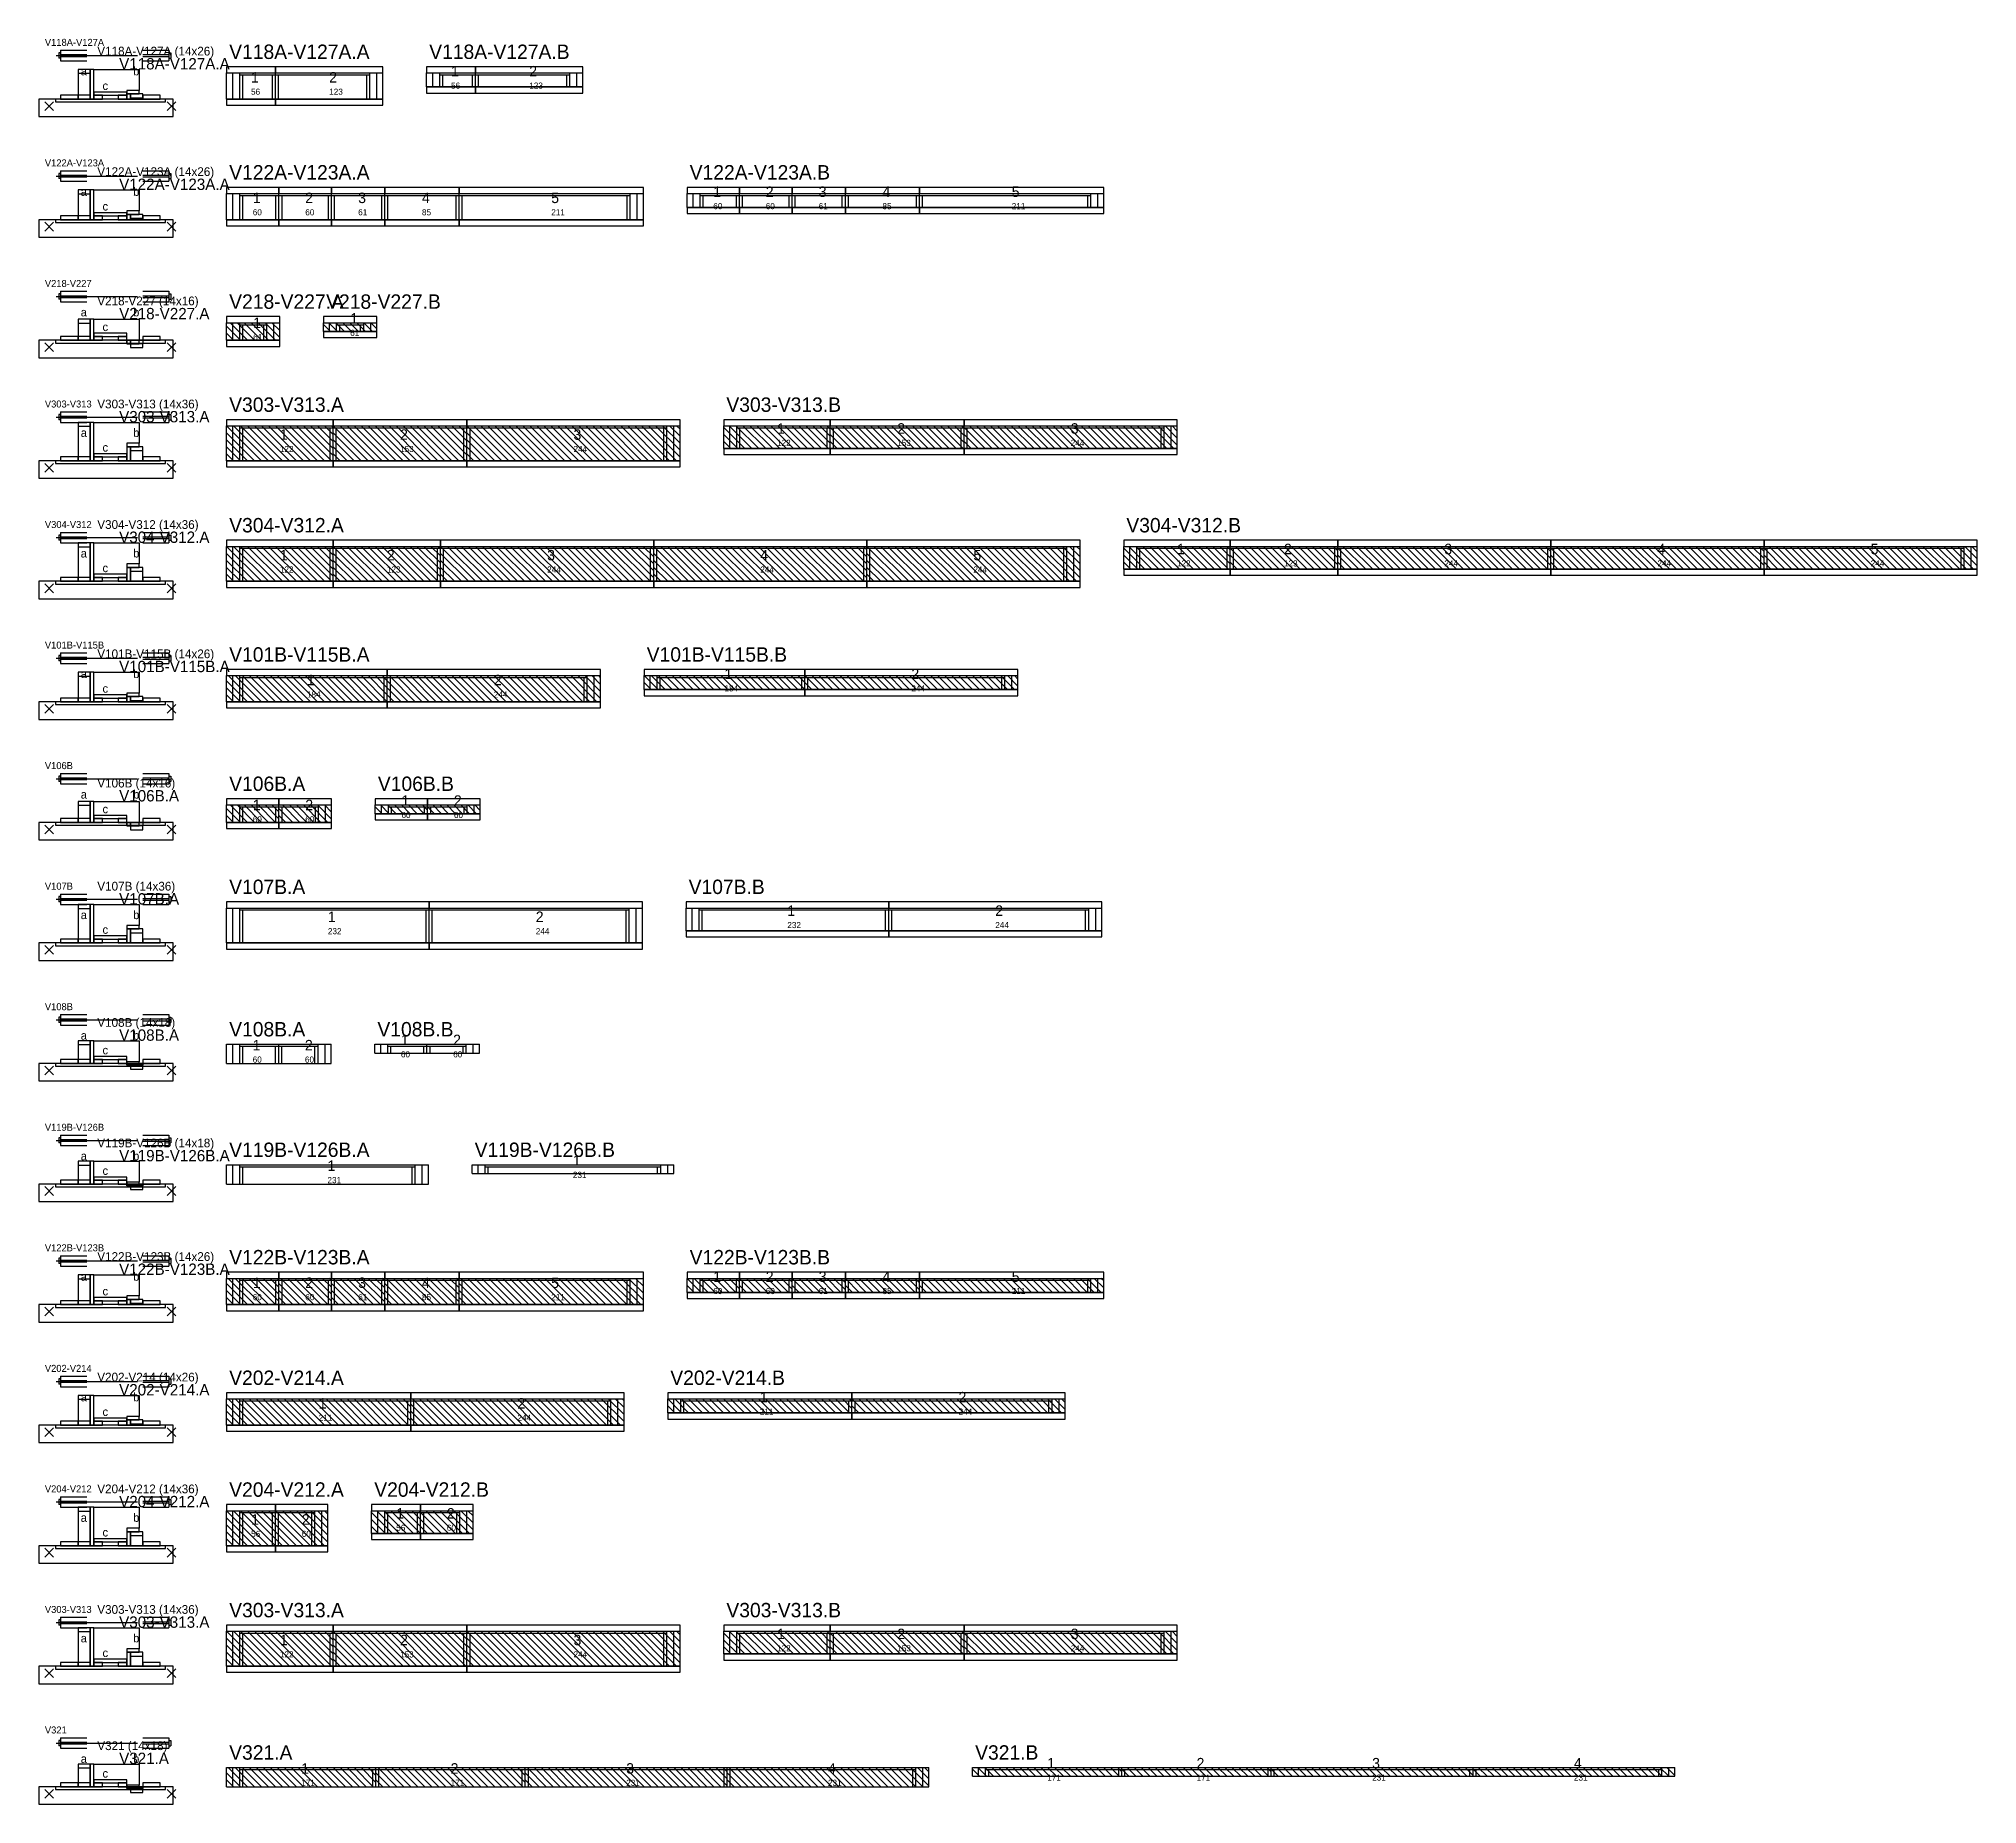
# Model space of a CAD drawing. Header units: metres. Extents: x -10 to 74425, y -2037 to 26.
# Drawn here: x 65070 to 67289, y -2008 to 13 of the extents above; entities that cross this region are included whole.
import ezdxf

# ---------------------------------------------------------------- set-up
doc = ezdxf.new("R2010")
doc.units = ezdxf.units.M
doc.layers.add('LABELS', color=3, linetype='Continuous')
doc.layers.add('VIGAS', color=7, linetype='Continuous')

msp = doc.modelspace()

# ---------------------------------------------------------------- texts
at = {"layer": 'LABELS'}
for s, p in [('V118A-V127A', (65077.2, 5)), ('V122A-V123A', (65077.2, -133)), ('V218-V227', (65077.2, -271)), ('V303-V313', (65077.2, -409)), ('V304-V312', (65077.2, -547)), ('V101B-V115B', (65077.2, -685)), ('V106B', (65077.2, -823)), ('V107B', (65077.2, -961)), ('V108B', (65077.2, -1099)), ('V119B-V126B', (65077.2, -1237)), ('V122B-V123B', (65077.2, -1375)), ('V202-V214', (65077.2, -1513)), ('V204-V212', (65077.2, -1651)), ('V303-V313', (65077.2, -1789)), ('V321', (65077.2, -1927))]:
    msp.add_text(s, height=8, dxfattribs=at).set_placement(p)
at = {"layer": 'VIGAS'}
for s, height, p in [('V118A-V127A (14x26)', 10, (65137.2, -6)), ('V118A-V127A.A', 16.5, (65288.2, -10)), ('V118A-V127A.B', 16.5, (65517.2, -10)), ('a', 9.6, (65118.2, -28.7)), ('V118A-V127A.A', 13, (65162.2, -22)), ('b', 9.6, (65178.2, -28.7)), ('1', 12, (65542.2, -30)), ('2', 12, (65631.7, -30)), ('c', 9.6, (65143.2, -45.5)), ('56', 7, (65313.2, -51)), ('1', 12, (65313.2, -37)), ('123', 7, (65402.7, -51)), ('2', 12, (65402.7, -37)), ('56', 7, (65542.2, -44)), ('123', 7, (65631.7, -44)), ('V122A-V123A.A', 16.5, (65288.2, -148)), ('V122A-V123A.B', 16.5, (65815.4, -148)), ('V122A-V123A (14x26)', 10, (65137.2, -144)), ('V122A-V123A.A', 13, (65162.2, -160)), ('a', 9.6, (65118.2, -166.7)), ('c', 9.6, (65143.2, -183.5)), ('b', 9.6, (65178.2, -166.7)), ('1', 12, (65315.2, -175)), ('2', 12, (65375.3, -175)), ('3', 12, (65435.9, -175)), ('4', 12, (65508.9, -175)), ('5', 12, (65656.9, -175)), ('60', 7, (65842.4, -182)), ('1', 12, (65842.4, -168)), ('60', 7, (65902.5, -182)), ('2', 12, (65902.5, -168)), ('61', 7, (65963.1, -182)), ('3', 12, (65963.1, -168)), ('4', 12, (66036.1, -168)), ('85', 7, (66036.1, -182)), ('211', 7, (66184.1, -182)), ('5', 12, (66184.1, -168)), ('60', 7, (65315.2, -189)), ('60', 7, (65375.3, -189)), ('61', 7, (65435.9, -189)), ('85', 7, (65508.9, -189)), ('211', 7, (65656.9, -189)), ('V218-V227 (14x16)', 10, (65137.2, -292)), ('V218-V227.A', 16.5, (65288.2, -296)), ('V218-V227.B', 16.5, (65399.2, -296)), ('a', 9.6, (65118.2, -304.7)), ('V218-V227.A', 13, (65162.2, -308)), ('b', 9.6, (65178.2, -304.7)), ('1', 12, (65315.7, -318)), ('1', 12, (65426.7, -313)), ('c', 9.6, (65143.2, -321.5)), ('61', 7, (65315.7, -332)), ('61', 7, (65426.7, -327)), ('V303-V313.A', 16.5, (65288.2, -414)), ('V303-V313.B', 16.5, (65857.4, -414)), ('V303-V313 (14x36)', 10, (65137.2, -410)), ('V303-V313.A', 13, (65162.2, -426)), ('a', 9.6, (65118.2, -442.7)), ('b', 9.6, (65178.2, -442.7)), ('1', 12, (65346.2, -446)), ('2', 12, (65483.8, -446)), ('3', 12, (65682.4, -446)), ('1', 12, (65915.4, -439)), ('2', 12, (66053, -439)), ('3', 12, (66251.6, -439)), ('c', 9.6, (65143.2, -459.5)), ('122', 7, (65346.2, -460)), ('153', 7, (65483.8, -460)), ('244', 7, (65682.4, -460)), ('122', 7, (65915.4, -453)), ('153', 7, (66053, -453)), ('244', 7, (66251.6, -453)), ('V304-V312 (14x36)', 10, (65137.2, -548)), ('V304-V312.A', 13, (65162.2, -564)), ('V304-V312.A', 16.5, (65288.2, -552)), ('V304-V312.B', 16.5, (66315.3, -552)), ('a', 9.6, (65118.2, -580.7)), ('b', 9.6, (65178.2, -580.7)), ('1', 12, (65346.2, -584)), ('2', 12, (65468.7, -584)), ('3', 12, (65652.2, -584)), ('4', 12, (65896.2, -584)), ('5', 12, (66140.2, -584)), ('1', 12, (66373.3, -577)), ('2', 12, (66495.8, -577)), ('3', 12, (66679.3, -577)), ('4', 12, (66923.3, -577)), ('5', 12, (67167.4, -577)), ('c', 9.6, (65143.2, -597.5)), ('122', 7, (65346.2, -598)), ('123', 7, (65468.7, -598)), ('244', 7, (65652.2, -598)), ('244', 7, (65896.2, -598)), ('244', 7, (66140.2, -598)), ('122', 7, (66373.3, -591)), ('123', 7, (66495.8, -591)), ('244', 7, (66679.3, -591)), ('244', 7, (66923.3, -591)), ('244', 7, (67167.4, -591)), ('V101B-V115B (14x26)', 10, (65137.2, -696)), ('V101B-V115B.A', 16.5, (65288.2, -700)), ('V101B-V115B.B', 16.5, (65766.2, -700)), ('V101B-V115B.A', 13, (65162.2, -712)), ('b', 9.6, (65178.2, -718.7)), ('1', 12, (65855.2, -720)), ('2', 12, (66069.2, -720)), ('a', 9.6, (65118.2, -718.7)), ('c', 9.6, (65143.2, -735.5)), ('1', 12, (65377.2, -727)), ('2', 12, (65591.2, -727)), ('184', 7, (65855.2, -734)), ('244', 7, (66069.2, -734)), ('184', 7, (65377.2, -741)), ('244', 7, (65591.2, -741)), ('V106B (14x16)', 10, (65137.2, -844)), ('V106B.A', 16.5, (65288.2, -848)), ('V106B.B', 16.5, (65458.4, -848)), ('a', 9.6, (65118.2, -856.7)), ('V106B.A', 13, (65162.2, -860)), ('b', 9.6, (65178.2, -856.7)), ('1', 12, (65315.2, -870)), ('2', 12, (65375.3, -870)), ('1', 12, (65485.4, -865)), ('2', 12, (65545.5, -865)), ('c', 9.6, (65143.2, -873.5)), ('60', 7, (65315.2, -884)), ('60', 7, (65375.3, -884)), ('60', 7, (65485.4, -879)), ('60', 7, (65545.5, -879)), ('V107B (14x36)', 10, (65137.2, -962)), ('V107B.A', 16.5, (65288.2, -966)), ('V107B.B', 16.5, (65814.2, -966)), ('V107B.A', 13, (65162.2, -978)), ('a', 9.6, (65118.2, -994.7)), ('b', 9.6, (65178.2, -994.7)), ('1', 12, (65401.2, -998)), ('2', 12, (65639.2, -998)), ('232', 7, (65927.2, -1005)), ('1', 12, (65927.2, -991)), ('244', 7, (66165.2, -1005)), ('2', 12, (66165.2, -991)), ('c', 9.6, (65143.2, -1011.5)), ('232', 7, (65401.2, -1012)), ('244', 7, (65639.2, -1012)), ('V108B (14x18)', 10, (65137.2, -1118)), ('a', 9.6, (65118.2, -1132.7)), ('V108B.A', 13, (65162.2, -1134)), ('b', 9.6, (65178.2, -1132.7)), ('V108B.A', 16.5, (65288.2, -1129)), ('V108B.B', 16.5, (65457.9, -1129)), ('1', 12, (65484.8, -1139)), ('2', 12, (65544.6, -1139)), ('c', 9.6, (65143.2, -1149.5)), ('60', 7, (65315.1, -1159)), ('1', 12, (65315.1, -1145)), ('60', 7, (65374.9, -1159)), ('2', 12, (65374.9, -1145)), ('60', 7, (65484.8, -1153)), ('60', 7, (65544.6, -1153)), ('a', 9.6, (65118.2, -1270.7)), ('V119B-V126B (14x18)', 10, (65137.2, -1256)), ('V119B-V126B.A', 13, (65162.2, -1272)), ('b', 9.6, (65178.2, -1270.7)), ('V119B-V126B.A', 16.5, (65288.2, -1267)), ('V119B-V126B.B', 16.5, (65569.2, -1267)), ('c', 9.6, (65143.2, -1287.5)), ('1', 12, (65400.7, -1283)), ('231', 7, (65681.7, -1291)), ('1', 12, (65681.7, -1277)), ('231', 7, (65400.7, -1297)), ('V122B-V123B (14x26)', 10, (65137.2, -1386)), ('V122B-V123B.A', 16.5, (65288.2, -1390)), ('V122B-V123B.B', 16.5, (65815.4, -1390)), ('V122B-V123B.A', 13, (65162.2, -1402)), ('1', 12, (65842.4, -1410)), ('2', 12, (65902.5, -1410)), ('3', 12, (65963.1, -1410)), ('4', 12, (66036.1, -1410)), ('5', 12, (66184.1, -1410)), ('a', 9.6, (65118.2, -1408.7)), ('c', 9.6, (65143.2, -1425.5)), ('b', 9.6, (65178.2, -1408.7)), ('1', 12, (65315.2, -1417)), ('2', 12, (65375.3, -1417)), ('3', 12, (65435.9, -1417)), ('4', 12, (65508.9, -1417)), ('5', 12, (65656.9, -1417)), ('60', 7, (65842.4, -1424)), ('60', 7, (65902.5, -1424)), ('61', 7, (65963.1, -1424)), ('85', 7, (66036.1, -1424)), ('211', 7, (66184.1, -1424)), ('60', 7, (65315.2, -1431)), ('60', 7, (65375.3, -1431)), ('61', 7, (65435.9, -1431)), ('85', 7, (65508.9, -1431)), ('211', 7, (65656.9, -1431)), ('V202-V214 (14x26)', 10, (65137.2, -1524)), ('V202-V214.A', 13, (65162.2, -1540)), ('V202-V214.A', 16.5, (65288.2, -1528)), ('V202-V214.B', 16.5, (65793.2, -1528)), ('a', 9.6, (65118.2, -1546.7)), ('b', 9.6, (65178.2, -1546.7)), ('1', 12, (65390.7, -1555)), ('2', 12, (65618.2, -1555)), ('1', 12, (65895.7, -1548)), ('2', 12, (66123.2, -1548)), ('c', 9.6, (65143.2, -1563.5)), ('211', 7, (65390.7, -1569)), ('244', 7, (65618.2, -1569)), ('211', 7, (65895.7, -1562)), ('244', 7, (66123.2, -1562)), ('V204-V212 (14x36)', 10, (65137.2, -1652)), ('V204-V212.A', 16.5, (65288.2, -1656)), ('V204-V212.B', 16.5, (65454.3, -1656)), ('V204-V212.A', 13, (65162.2, -1668)), ('a', 9.6, (65118.2, -1684.7)), ('b', 9.6, (65178.2, -1684.7)), ('1', 12, (65313.3, -1688)), ('2', 12, (65371.3, -1688)), ('1', 12, (65479.4, -1681)), ('2', 12, (65537.4, -1681)), ('c', 9.6, (65143.2, -1701.5)), ('56', 7, (65313.3, -1702)), ('60', 7, (65371.3, -1702)), ('56', 7, (65479.4, -1695)), ('60', 7, (65537.4, -1695)), ('V303-V313 (14x36)', 10, (65137.2, -1790)), ('V303-V313.A', 13, (65162.2, -1806)), ('V303-V313.A', 16.5, (65288.2, -1794)), ('V303-V313.B', 16.5, (65857.4, -1794)), ('a', 9.6, (65118.2, -1822.7)), ('b', 9.6, (65178.2, -1822.7)), ('1', 12, (65346.2, -1826)), ('2', 12, (65483.8, -1826)), ('3', 12, (65682.4, -1826)), ('1', 12, (65915.4, -1819)), ('2', 12, (66053, -1819)), ('3', 12, (66251.6, -1819)), ('c', 9.6, (65143.2, -1839.5)), ('122', 7, (65346.2, -1840)), ('153', 7, (65483.8, -1840)), ('244', 7, (65682.4, -1840)), ('122', 7, (65915.4, -1833)), ('153', 7, (66053, -1833)), ('244', 7, (66251.6, -1833)), ('V321 (14x18)', 10, (65137.2, -1946)), ('V321.A', 13, (65162.2, -1962)), ('b', 9.6, (65178.2, -1960.7)), ('V321.A', 16.5, (65288.2, -1957)), ('V321.B', 16.5, (66142.2, -1957)), ('a', 9.6, (65118.2, -1960.7)), ('c', 9.6, (65143.2, -1977.5)), ('1', 12, (65370.7, -1973)), ('2', 12, (65541.7, -1973)), ('3', 12, (65742.7, -1973)), ('4', 12, (65973.7, -1973)), ('171', 7, (66224.7, -1981)), ('1', 12, (66224.7, -1967)), ('171', 7, (66395.7, -1981)), ('2', 12, (66395.7, -1967)), ('231', 7, (66596.7, -1981)), ('3', 12, (66596.7, -1967)), ('4', 12, (66827.7, -1967)), ('231', 7, (66827.7, -1981)), ('171', 7, (65370.7, -1987)), ('171', 7, (65541.7, -1987)), ('231', 7, (65742.7, -1987)), ('231', 7, (65973.7, -1987))]:
    msp.add_text(s, height=height, dxfattribs=at).set_placement(p)

# ---------------------------------------------------------------- linework, layer by layer
at = {"layer": 'VIGAS'}
for p, q in [((65095.2, 0), (65125.2, 0)), ((65095.2, 0), (65095.2, -12)), ((65189.2, 0), (65219.2, 0)), ((65219.2, 0), (65219.2, -12)), ((65090.2, -6), (65183.2, -6)), ((65093.2, -3), (65093.2, -9)), ((65095.2, -3), (65093.2, -3)), ((65095.2, -9), (65093.2, -9)), ((65095.2, -5), (65125.2, -5)), ((65095.2, -7), (65125.2, -7)), ((65095.2, -12), (65125.2, -12)), ((65189.2, -5), (65219.2, -5)), ((65189.2, -7), (65219.2, -7)), ((65189.2, -12), (65219.2, -12)), ((65219.2, -3), (65221.2, -3)), ((65219.2, -9), (65221.2, -9)), ((65221.2, -3), (65221.2, -9)), ((65285.2, -26), (65341.2, -26)), ((65285.2, -56), (65285.2, -26)), ((65292.2, -56), (65292.2, -26)), ((65300.2, -56), (65300.2, -26)), ((65300.2, -28.2), (65341.2, -28.2)), ((65303.7, -56), (65303.7, -28.2)), ((65337.7, -56), (65337.7, -28.2)), ((65341.2, -56), (65341.2, -26)), ((65341.2, -56), (65341.2, -26)), ((65341.2, -26), (65464.2, -26)), ((65341.2, -56), (65341.2, -26)), ((65341.2, -56), (65341.2, -26)), ((65341.2, -56), (65341.2, -26)), ((65341.2, -28.2), (65449.2, -28.2)), ((65344.7, -56), (65344.7, -28.2)), ((65445.7, -56), (65445.7, -28.2)), ((65449.2, -56), (65449.2, -26)), ((65457.2, -56), (65457.2, -26)), ((65464.2, -56), (65464.2, -26)), ((65514.2, -26), (65570.2, -26)), ((65514.2, -42), (65514.2, -26)), ((65514.2, -42), (65570.2, -42)), ((65521.2, -42), (65521.2, -26)), ((65529.2, -42), (65529.2, -26)), ((65529.2, -28.2), (65570.2, -28.2)), ((65529.2, -42), (65532.7, -42)), ((65532.7, -42), (65532.7, -28.2)), ((65566.7, -42), (65566.7, -28.2)), ((65566.7, -42), (65570.2, -42)), ((65570.2, -42), (65570.2, -26)), ((65570.2, -42), (65570.2, -26)), ((65570.2, -26), (65693.2, -26)), ((65570.2, -42), (65570.2, -26)), ((65570.2, -42), (65570.2, -26)), ((65570.2, -42), (65570.2, -26)), ((65570.2, -28.2), (65678.2, -28.2)), ((65570.2, -42), (65693.2, -42)), ((65570.2, -42), (65573.7, -42)), ((65573.7, -42), (65573.7, -28.2)), ((65674.7, -42), (65674.7, -28.2)), ((65674.7, -42), (65678.2, -42)), ((65678.2, -42), (65678.2, -26)), ((65686.2, -42), (65686.2, -26)), ((65693.2, -42), (65693.2, -26)), ((65077.2, -69), (65087.2, -59)), ((65077.2, -59), (65087.2, -69)), ((65217.2, -69), (65227.2, -59)), ((65217.2, -59), (65227.2, -69)), ((65285.2, -56), (65341.2, -56)), ((65300.2, -56), (65303.7, -56)), ((65337.7, -56), (65341.2, -56)), ((65341.2, -56), (65464.2, -56)), ((65341.2, -56), (65344.7, -56)), ((65445.7, -56), (65449.2, -56)), ((65090.2, -144), (65183.2, -144)), ((65093.2, -141), (65093.2, -147)), ((65095.2, -141), (65093.2, -141)), ((65095.2, -147), (65093.2, -147)), ((65095.2, -138), (65125.2, -138)), ((65095.2, -138), (65095.2, -150)), ((65095.2, -143), (65125.2, -143)), ((65095.2, -145), (65125.2, -145)), ((65095.2, -150), (65125.2, -150)), ((65189.2, -138), (65219.2, -138)), ((65189.2, -143), (65219.2, -143)), ((65189.2, -145), (65219.2, -145)), ((65189.2, -150), (65219.2, -150)), ((65219.2, -138), (65219.2, -150)), ((65219.2, -141), (65221.2, -141)), ((65219.2, -147), (65221.2, -147)), ((65221.2, -141), (65221.2, -147)), ((65285.2, -164), (65345.2, -164)), ((65285.2, -194), (65285.2, -164)), ((65292.2, -194), (65292.2, -164)), ((65300.2, -194), (65300.2, -164)), ((65300.2, -166.2), (65345.2, -166.2)), ((65303.7, -194), (65303.7, -166.2)), ((65341.7, -194), (65341.7, -166.2)), ((65345.2, -194), (65345.2, -164)), ((65345.2, -194), (65345.2, -164)), ((65345.2, -164), (65405.4, -164)), ((65345.2, -194), (65345.2, -164)), ((65345.2, -194), (65345.2, -164)), ((65345.2, -194), (65345.2, -164)), ((65345.2, -166.2), (65405.4, -166.2)), ((65348.7, -194), (65348.7, -166.2)), ((65401.9, -194), (65401.9, -166.2)), ((65405.4, -194), (65405.4, -164)), ((65405.4, -194), (65405.4, -164)), ((65405.4, -164), (65466.4, -164)), ((65405.4, -194), (65405.4, -164)), ((65405.4, -194), (65405.4, -164)), ((65405.4, -194), (65405.4, -164)), ((65405.4, -166.2), (65466.4, -166.2)), ((65408.9, -194), (65408.9, -166.2)), ((65462.9, -194), (65462.9, -166.2)), ((65466.4, -194), (65466.4, -164)), ((65466.4, -194), (65466.4, -164)), ((65466.4, -164), (65551.4, -164)), ((65466.4, -194), (65466.4, -164)), ((65466.4, -194), (65466.4, -164)), ((65466.4, -194), (65466.4, -164)), ((65466.4, -166.2), (65551.4, -166.2)), ((65469.9, -194), (65469.9, -166.2)), ((65547.9, -194), (65547.9, -166.2)), ((65551.4, -194), (65551.4, -164)), ((65551.4, -194), (65551.4, -164)), ((65551.4, -164), (65762.4, -164)), ((65551.4, -194), (65551.4, -164)), ((65551.4, -194), (65551.4, -164)), ((65551.4, -194), (65551.4, -164)), ((65551.4, -166.2), (65747.4, -166.2)), ((65554.9, -194), (65554.9, -166.2)), ((65743.9, -194), (65743.9, -166.2)), ((65747.4, -194), (65747.4, -164)), ((65755.4, -194), (65755.4, -164)), ((65762.4, -194), (65762.4, -164)), ((65812.4, -164), (65872.4, -164)), ((65812.4, -180), (65812.4, -164)), ((65819.4, -180), (65819.4, -164)), ((65827.4, -180), (65827.4, -164)), ((65827.4, -166.2), (65872.4, -166.2)), ((65830.9, -180), (65830.9, -166.2)), ((65868.9, -180), (65868.9, -166.2)), ((65872.4, -180), (65872.4, -164)), ((65872.4, -180), (65872.4, -164)), ((65872.4, -164), (65932.6, -164)), ((65872.4, -180), (65872.4, -164)), ((65872.4, -180), (65872.4, -164)), ((65872.4, -180), (65872.4, -164)), ((65872.4, -166.2), (65932.6, -166.2)), ((65875.9, -180), (65875.9, -166.2)), ((65929.1, -180), (65929.1, -166.2)), ((65932.6, -180), (65932.6, -164)), ((65932.6, -180), (65932.6, -164)), ((65932.6, -164), (65993.6, -164)), ((65932.6, -180), (65932.6, -164)), ((65932.6, -180), (65932.6, -164)), ((65932.6, -180), (65932.6, -164)), ((65932.6, -166.2), (65993.6, -166.2)), ((65936.1, -180), (65936.1, -166.2)), ((65990.1, -180), (65990.1, -166.2)), ((65993.6, -180), (65993.6, -164)), ((65993.6, -180), (65993.6, -164)), ((65993.6, -164), (66078.6, -164)), ((65993.6, -180), (65993.6, -164)), ((65993.6, -180), (65993.6, -164)), ((65993.6, -180), (65993.6, -164)), ((65993.6, -166.2), (66078.6, -166.2)), ((65997.1, -180), (65997.1, -166.2)), ((66075.1, -180), (66075.1, -166.2)), ((66078.6, -180), (66078.6, -164)), ((66078.6, -180), (66078.6, -164)), ((66078.6, -164), (66289.6, -164)), ((66078.6, -180), (66078.6, -164)), ((66078.6, -180), (66078.6, -164)), ((66078.6, -180), (66078.6, -164)), ((66078.6, -166.2), (66274.6, -166.2)), ((66082.1, -180), (66082.1, -166.2)), ((66271.1, -180), (66271.1, -166.2)), ((66274.6, -180), (66274.6, -164)), ((66282.6, -180), (66282.6, -164)), ((66289.6, -180), (66289.6, -164)), ((65077.2, -207), (65087.2, -197)), ((65077.2, -197), (65087.2, -207)), ((65217.2, -207), (65227.2, -197)), ((65217.2, -197), (65227.2, -207)), ((65285.2, -194), (65345.2, -194)), ((65300.2, -194), (65303.7, -194)), ((65341.7, -194), (65345.2, -194)), ((65345.2, -194), (65405.4, -194)), ((65345.2, -194), (65348.7, -194)), ((65401.9, -194), (65405.4, -194)), ((65405.4, -194), (65466.4, -194)), ((65405.4, -194), (65408.9, -194)), ((65462.9, -194), (65466.4, -194)), ((65466.4, -194), (65551.4, -194)), ((65466.4, -194), (65469.9, -194)), ((65547.9, -194), (65551.4, -194)), ((65551.4, -194), (65762.4, -194)), ((65551.4, -194), (65554.9, -194)), ((65743.9, -194), (65747.4, -194)), ((65812.4, -180), (65872.4, -180)), ((65827.4, -180), (65830.9, -180)), ((65868.9, -180), (65872.4, -180)), ((65872.4, -180), (65932.6, -180)), ((65872.4, -180), (65875.9, -180)), ((65929.1, -180), (65932.6, -180)), ((65932.6, -180), (65993.6, -180)), ((65932.6, -180), (65936.1, -180)), ((65990.1, -180), (65993.6, -180)), ((65993.6, -180), (66078.6, -180)), ((65993.6, -180), (65997.1, -180)), ((66075.1, -180), (66078.6, -180)), ((66078.6, -180), (66289.6, -180)), ((66078.6, -180), (66082.1, -180)), ((66271.1, -180), (66274.6, -180)), ((65090.2, -282), (65183.2, -282)), ((65093.2, -279), (65093.2, -285)), ((65095.2, -279), (65093.2, -279)), ((65095.2, -285), (65093.2, -285)), ((65095.2, -276), (65125.2, -276)), ((65095.2, -276), (65095.2, -288)), ((65095.2, -281), (65125.2, -281)), ((65095.2, -283), (65125.2, -283)), ((65095.2, -288), (65125.2, -288)), ((65189.2, -276), (65219.2, -276)), ((65189.2, -281), (65219.2, -281)), ((65189.2, -283), (65219.2, -283)), ((65189.2, -288), (65219.2, -288)), ((65219.2, -276), (65219.2, -288)), ((65219.2, -279), (65221.2, -279)), ((65219.2, -285), (65221.2, -285)), ((65221.2, -279), (65221.2, -285)), ((65285.2, -312), (65346.2, -312)), ((65285.2, -332), (65285.2, -312)), ((65301.2, -332), (65285.2, -316)), ((65293.2, -332), (65285.2, -324)), ((65285.2, -332), (65346.2, -332)), ((65285.2, -332), (65285.2, -332)), ((65309.2, -332), (65289.2, -312)), ((65292.2, -332), (65292.2, -312)), ((65317.2, -332), (65297.2, -312)), ((65300.2, -332), (65300.2, -312)), ((65300.2, -314.2), (65331.2, -314.2)), ((65300.2, -332), (65303.7, -332)), ((65303.7, -332), (65303.7, -314.2)), ((65325.2, -332), (65305.2, -312)), ((65333.2, -332), (65313.2, -312)), ((65341.2, -332), (65321.2, -312)), ((65327.7, -332), (65327.7, -314.2)), ((65327.7, -332), (65331.2, -332)), ((65346.2, -329), (65329.2, -312)), ((65331.2, -332), (65331.2, -312)), ((65346.2, -321), (65337.2, -312)), ((65339.2, -332), (65339.2, -312)), ((65346.2, -313), (65345.2, -312)), ((65346.2, -332), (65346.2, -312)), ((65396.2, -312), (65457.2, -312)), ((65396.2, -322), (65396.2, -312)), ((65404.2, -322), (65396.2, -314)), ((65396.2, -322), (65457.2, -322)), ((65396.2, -322), (65396.2, -322)), ((65412.2, -322), (65402.2, -312)), ((65403.2, -322), (65403.2, -312)), ((65420.2, -322), (65410.2, -312)), ((65411.2, -322), (65411.2, -312)), ((65411.2, -314.2), (65442.2, -314.2)), ((65411.2, -322), (65414.7, -322)), ((65414.7, -322), (65414.7, -314.2)), ((65428.2, -322), (65418.2, -312)), ((65436.2, -322), (65426.2, -312)), ((65444.2, -322), (65434.2, -312)), ((65438.7, -322), (65438.7, -314.2)), ((65438.7, -322), (65442.2, -322)), ((65442.2, -322), (65442.2, -312)), ((65452.2, -322), (65442.2, -312)), ((65450.2, -322), (65450.2, -312)), ((65457.2, -319), (65450.2, -312)), ((65457.2, -322), (65457.2, -312)), ((65077.2, -345), (65087.2, -335)), ((65077.2, -335), (65087.2, -345)), ((65217.2, -345), (65227.2, -335)), ((65217.2, -335), (65227.2, -345)), ((65090.2, -420), (65183.2, -420)), ((65093.2, -417), (65093.2, -423)), ((65095.2, -417), (65093.2, -417)), ((65095.2, -414), (65125.2, -414)), ((65095.2, -414), (65095.2, -426)), ((65095.2, -419), (65125.2, -419)), ((65095.2, -421), (65125.2, -421)), ((65189.2, -414), (65219.2, -414)), ((65189.2, -419), (65219.2, -419)), ((65189.2, -421), (65219.2, -421)), ((65219.2, -414), (65219.2, -426)), ((65219.2, -417), (65221.2, -417)), ((65221.2, -417), (65221.2, -423)), ((65095.2, -423), (65093.2, -423)), ((65095.2, -426), (65125.2, -426)), ((65189.2, -426), (65219.2, -426)), ((65219.2, -423), (65221.2, -423)), ((65285.2, -430), (65407.2, -430)), ((65285.2, -470), (65285.2, -430)), ((65325.2, -470), (65285.2, -430)), ((65317.2, -470), (65285.2, -438)), ((65292.2, -470), (65292.2, -430)), ((65333.2, -470), (65293.2, -430)), ((65300.2, -470), (65300.2, -430)), ((65300.2, -432.2), (65407.2, -432.2)), ((65341.2, -470), (65301.2, -430)), ((65303.7, -470), (65303.7, -432.2)), ((65349.2, -470), (65309.2, -430)), ((65357.2, -470), (65317.2, -430)), ((65365.2, -470), (65325.2, -430)), ((65373.2, -470), (65333.2, -430)), ((65381.2, -470), (65341.2, -430)), ((65389.2, -470), (65349.2, -430)), ((65397.2, -470), (65357.2, -430)), ((65405.2, -470), (65365.2, -430)), ((65407.2, -464), (65373.2, -430)), ((65407.2, -456), (65381.2, -430)), ((65407.2, -448), (65389.2, -430)), ((65407.2, -440), (65397.2, -430)), ((65403.7, -470), (65403.7, -432.2)), ((65407.2, -432), (65405.2, -430)), ((65407.2, -470), (65407.2, -430)), ((65407.2, -470), (65407.2, -430)), ((65407.2, -430), (65560.4, -430)), ((65407.2, -470), (65407.2, -430)), ((65407.2, -470), (65407.2, -430)), ((65407.2, -470), (65407.2, -430)), ((65447.2, -470), (65407.2, -430)), ((65407.2, -432.2), (65560.4, -432.2)), ((65439.2, -470), (65407.2, -438)), ((65410.7, -470), (65410.7, -432.2)), ((65455.2, -470), (65415.2, -430)), ((65463.2, -470), (65423.2, -430)), ((65471.2, -470), (65431.2, -430)), ((65479.2, -470), (65439.2, -430)), ((65487.2, -470), (65447.2, -430)), ((65495.2, -470), (65455.2, -430)), ((65503.2, -470), (65463.2, -430)), ((65511.2, -470), (65471.2, -430)), ((65519.2, -470), (65479.2, -430)), ((65527.2, -470), (65487.2, -430)), ((65535.2, -470), (65495.2, -430)), ((65543.2, -470), (65503.2, -430)), ((65551.2, -470), (65511.2, -430)), ((65559.2, -470), (65519.2, -430)), ((65560.4, -463.2), (65527.2, -430)), ((65560.4, -455.2), (65535.2, -430)), ((65560.4, -447.2), (65543.2, -430)), ((65560.4, -439.2), (65551.2, -430)), ((65556.9, -470), (65556.9, -432.2)), ((65560.4, -431.2), (65559.2, -430)), ((65560.4, -470), (65560.4, -430)), ((65560.4, -470), (65560.4, -430)), ((65560.4, -430), (65804.4, -430)), ((65560.4, -470), (65560.4, -430)), ((65560.4, -470), (65560.4, -430)), ((65560.4, -470), (65560.4, -430)), ((65600.4, -470), (65560.4, -430)), ((65560.4, -432.2), (65789.4, -432.2)), ((65592.4, -470), (65560.4, -438)), ((65563.9, -470), (65563.9, -432.2)), ((65608.4, -470), (65568.4, -430)), ((65616.4, -470), (65576.4, -430)), ((65624.4, -470), (65584.4, -430)), ((65632.4, -470), (65592.4, -430)), ((65640.4, -470), (65600.4, -430)), ((65648.4, -470), (65608.4, -430)), ((65656.4, -470), (65616.4, -430)), ((65664.4, -470), (65624.4, -430)), ((65672.4, -470), (65632.4, -430)), ((65680.4, -470), (65640.4, -430)), ((65688.4, -470), (65648.4, -430)), ((65696.4, -470), (65656.4, -430)), ((65704.4, -470), (65664.4, -430)), ((65712.4, -470), (65672.4, -430)), ((65720.4, -470), (65680.4, -430)), ((65728.4, -470), (65688.4, -430)), ((65736.4, -470), (65696.4, -430)), ((65744.4, -470), (65704.4, -430)), ((65752.4, -470), (65712.4, -430)), ((65760.4, -470), (65720.4, -430)), ((65768.4, -470), (65728.4, -430)), ((65776.4, -470), (65736.4, -430)), ((65784.4, -470), (65744.4, -430)), ((65792.4, -470), (65752.4, -430)), ((65800.4, -470), (65760.4, -430)), ((65804.4, -466), (65768.4, -430)), ((65804.4, -458), (65776.4, -430)), ((65804.4, -450), (65784.4, -430)), ((65785.9, -470), (65785.9, -432.2)), ((65789.4, -470), (65789.4, -430)), ((65804.4, -442), (65792.4, -430)), ((65797.4, -470), (65797.4, -430)), ((65804.4, -434), (65800.4, -430)), ((65804.4, -470), (65804.4, -430)), ((65854.4, -430), (65976.4, -430)), ((65854.4, -456), (65854.4, -430)), ((65878.4, -456), (65854.4, -432)), ((65870.4, -456), (65854.4, -440)), ((65886.4, -456), (65860.4, -430)), ((65861.4, -456), (65861.4, -430)), ((65894.4, -456), (65868.4, -430)), ((65869.4, -456), (65869.4, -430)), ((65869.4, -432.2), (65976.4, -432.2)), ((65872.9, -456), (65872.9, -432.2)), ((65902.4, -456), (65876.4, -430)), ((65910.4, -456), (65884.4, -430)), ((65918.4, -456), (65892.4, -430)), ((65926.4, -456), (65900.4, -430)), ((65934.4, -456), (65908.4, -430)), ((65942.4, -456), (65916.4, -430)), ((65950.4, -456), (65924.4, -430)), ((65958.4, -456), (65932.4, -430)), ((65966.4, -456), (65940.4, -430)), ((65974.4, -456), (65948.4, -430)), ((65976.4, -450), (65956.4, -430)), ((65976.4, -442), (65964.4, -430)), ((65976.4, -434), (65972.4, -430)), ((65972.9, -456), (65972.9, -432.2)), ((65976.4, -456), (65976.4, -430)), ((65976.4, -456), (65976.4, -430)), ((65976.4, -430), (66129.6, -430)), ((65976.4, -456), (65976.4, -430)), ((65976.4, -456), (65976.4, -430)), ((65976.4, -456), (65976.4, -430)), ((66000.4, -456), (65976.4, -432)), ((65976.4, -432.2), (66129.6, -432.2)), ((65992.4, -456), (65976.4, -440)), ((65979.9, -456), (65979.9, -432.2)), ((66008.4, -456), (65982.4, -430)), ((66016.4, -456), (65990.4, -430)), ((66024.4, -456), (65998.4, -430)), ((66032.4, -456), (66006.4, -430)), ((66040.4, -456), (66014.4, -430)), ((66048.4, -456), (66022.4, -430)), ((66056.4, -456), (66030.4, -430)), ((66064.4, -456), (66038.4, -430)), ((66072.4, -456), (66046.4, -430)), ((66080.4, -456), (66054.4, -430)), ((66088.4, -456), (66062.4, -430)), ((66096.4, -456), (66070.4, -430)), ((66104.4, -456), (66078.4, -430)), ((66112.4, -456), (66086.4, -430)), ((66120.4, -456), (66094.4, -430)), ((66128.4, -456), (66102.4, -430)), ((66129.6, -449.2), (66110.4, -430)), ((66129.6, -441.2), (66118.4, -430)), ((66126.1, -456), (66126.1, -432.2)), ((66129.6, -433.2), (66126.4, -430)), ((66129.6, -456), (66129.6, -430)), ((66129.6, -456), (66129.6, -430)), ((66129.6, -430), (66373.6, -430)), ((66129.6, -456), (66129.6, -430)), ((66129.6, -456), (66129.6, -430)), ((66129.6, -456), (66129.6, -430)), ((66153.6, -456), (66129.6, -432)), ((66129.6, -432.2), (66358.6, -432.2)), ((66145.6, -456), (66129.6, -440)), ((66133.1, -456), (66133.1, -432.2)), ((66161.6, -456), (66135.6, -430)), ((66169.6, -456), (66143.6, -430)), ((66177.6, -456), (66151.6, -430)), ((66185.6, -456), (66159.6, -430)), ((66193.6, -456), (66167.6, -430)), ((66201.6, -456), (66175.6, -430)), ((66209.6, -456), (66183.6, -430)), ((66217.6, -456), (66191.6, -430)), ((66225.6, -456), (66199.6, -430)), ((66233.6, -456), (66207.6, -430)), ((66241.6, -456), (66215.6, -430)), ((66249.6, -456), (66223.6, -430)), ((66257.6, -456), (66231.6, -430)), ((66265.6, -456), (66239.6, -430)), ((66273.6, -456), (66247.6, -430)), ((66281.6, -456), (66255.6, -430)), ((66289.6, -456), (66263.6, -430)), ((66297.6, -456), (66271.6, -430)), ((66305.6, -456), (66279.6, -430)), ((66313.6, -456), (66287.6, -430)), ((66321.6, -456), (66295.6, -430)), ((66329.6, -456), (66303.6, -430)), ((66337.6, -456), (66311.6, -430)), ((66345.6, -456), (66319.6, -430)), ((66353.6, -456), (66327.6, -430)), ((66361.6, -456), (66335.6, -430)), ((66369.6, -456), (66343.6, -430)), ((66373.6, -452), (66351.6, -430)), ((66355.1, -456), (66355.1, -432.2)), ((66358.6, -456), (66358.6, -430)), ((66373.6, -444), (66359.6, -430)), ((66366.6, -456), (66366.6, -430)), ((66373.6, -436), (66367.6, -430)), ((66373.6, -456), (66373.6, -430)), ((65309.2, -470), (65285.2, -446)), ((65301.2, -470), (65285.2, -454)), ((65293.2, -470), (65285.2, -462)), ((65431.2, -470), (65407.2, -446)), ((65423.2, -470), (65407.2, -454)), ((65415.2, -470), (65407.2, -462)), ((65584.4, -470), (65560.4, -446)), ((65576.4, -470), (65560.4, -454)), ((65568.4, -470), (65560.4, -462)), ((65862.4, -456), (65854.4, -448)), ((65854.4, -456), (65976.4, -456)), ((65854.4, -456), (65854.4, -456)), ((65869.4, -456), (65872.9, -456)), ((65972.9, -456), (65976.4, -456)), ((65984.4, -456), (65976.4, -448)), ((65976.4, -456), (66129.6, -456)), ((65976.4, -456), (65979.9, -456)), ((65976.4, -456), (65976.4, -456)), ((66126.1, -456), (66129.6, -456)), ((66137.6, -456), (66129.6, -448)), ((66129.6, -456), (66373.6, -456)), ((66129.6, -456), (66133.1, -456)), ((66129.6, -456), (66129.6, -456)), ((66355.1, -456), (66358.6, -456)), ((65077.2, -483), (65087.2, -473)), ((65077.2, -473), (65087.2, -483)), ((65217.2, -483), (65227.2, -473)), ((65217.2, -473), (65227.2, -483)), ((65285.2, -470), (65407.2, -470)), ((65285.2, -470), (65285.2, -470)), ((65300.2, -470), (65303.7, -470)), ((65403.7, -470), (65407.2, -470)), ((65407.2, -470), (65560.4, -470)), ((65407.2, -470), (65410.7, -470)), ((65407.2, -470), (65407.2, -470)), ((65556.9, -470), (65560.4, -470)), ((65560.4, -470), (65804.4, -470)), ((65560.4, -470), (65563.9, -470)), ((65560.4, -470), (65560.4, -470)), ((65785.9, -470), (65789.4, -470)), ((65095.2, -552), (65125.2, -552)), ((65095.2, -552), (65095.2, -564)), ((65189.2, -552), (65219.2, -552)), ((65219.2, -552), (65219.2, -564)), ((65090.2, -558), (65183.2, -558)), ((65093.2, -555), (65093.2, -561)), ((65095.2, -555), (65093.2, -555)), ((65095.2, -561), (65093.2, -561)), ((65095.2, -557), (65125.2, -557)), ((65095.2, -559), (65125.2, -559)), ((65095.2, -564), (65125.2, -564)), ((65189.2, -557), (65219.2, -557)), ((65189.2, -559), (65219.2, -559)), ((65189.2, -564), (65219.2, -564)), ((65219.2, -555), (65221.2, -555)), ((65219.2, -561), (65221.2, -561)), ((65221.2, -555), (65221.2, -561)), ((65285.2, -568), (65407.2, -568)), ((65285.2, -608), (65285.2, -568)), ((65325.2, -608), (65285.2, -568)), ((65317.2, -608), (65285.2, -576)), ((65292.2, -608), (65292.2, -568)), ((65333.2, -608), (65293.2, -568)), ((65300.2, -608), (65300.2, -568)), ((65300.2, -570.2), (65407.2, -570.2)), ((65341.2, -608), (65301.2, -568)), ((65303.7, -608), (65303.7, -570.2)), ((65349.2, -608), (65309.2, -568)), ((65357.2, -608), (65317.2, -568)), ((65365.2, -608), (65325.2, -568)), ((65373.2, -608), (65333.2, -568)), ((65381.2, -608), (65341.2, -568)), ((65389.2, -608), (65349.2, -568)), ((65397.2, -608), (65357.2, -568)), ((65405.2, -608), (65365.2, -568)), ((65407.2, -602), (65373.2, -568)), ((65407.2, -594), (65381.2, -568)), ((65407.2, -586), (65389.2, -568)), ((65407.2, -578), (65397.2, -568)), ((65403.7, -608), (65403.7, -570.2)), ((65407.2, -570), (65405.2, -568)), ((65407.2, -608), (65407.2, -568)), ((65407.2, -608), (65407.2, -568)), ((65407.2, -568), (65530.2, -568)), ((65407.2, -608), (65407.2, -568)), ((65407.2, -608), (65407.2, -568)), ((65407.2, -608), (65407.2, -568)), ((65447.2, -608), (65407.2, -568)), ((65407.2, -570.2), (65530.2, -570.2)), ((65439.2, -608), (65407.2, -576)), ((65410.7, -608), (65410.7, -570.2)), ((65455.2, -608), (65415.2, -568)), ((65463.2, -608), (65423.2, -568)), ((65471.2, -608), (65431.2, -568)), ((65479.2, -608), (65439.2, -568)), ((65487.2, -608), (65447.2, -568)), ((65495.2, -608), (65455.2, -568)), ((65503.2, -608), (65463.2, -568)), ((65511.2, -608), (65471.2, -568)), ((65519.2, -608), (65479.2, -568)), ((65527.2, -608), (65487.2, -568)), ((65530.2, -603), (65495.2, -568)), ((65530.2, -595), (65503.2, -568)), ((65530.2, -587), (65511.2, -568)), ((65530.2, -579), (65519.2, -568)), ((65526.7, -608), (65526.7, -570.2)), ((65530.2, -571), (65527.2, -568)), ((65530.2, -608), (65530.2, -568)), ((65530.2, -608), (65530.2, -568)), ((65530.2, -568), (65774.2, -568)), ((65530.2, -608), (65530.2, -568)), ((65530.2, -608), (65530.2, -568)), ((65530.2, -608), (65530.2, -568)), ((65570.2, -608), (65530.2, -568)), ((65530.2, -570.2), (65774.2, -570.2)), ((65562.2, -608), (65530.2, -576)), ((65533.7, -608), (65533.7, -570.2)), ((65578.2, -608), (65538.2, -568)), ((65586.2, -608), (65546.2, -568)), ((65594.2, -608), (65554.2, -568)), ((65602.2, -608), (65562.2, -568)), ((65610.2, -608), (65570.2, -568)), ((65618.2, -608), (65578.2, -568)), ((65626.2, -608), (65586.2, -568)), ((65634.2, -608), (65594.2, -568)), ((65642.2, -608), (65602.2, -568)), ((65650.2, -608), (65610.2, -568)), ((65658.2, -608), (65618.2, -568)), ((65666.2, -608), (65626.2, -568)), ((65674.2, -608), (65634.2, -568)), ((65682.2, -608), (65642.2, -568)), ((65690.2, -608), (65650.2, -568)), ((65698.2, -608), (65658.2, -568)), ((65706.2, -608), (65666.2, -568)), ((65714.2, -608), (65674.2, -568)), ((65722.2, -608), (65682.2, -568)), ((65730.2, -608), (65690.2, -568)), ((65738.2, -608), (65698.2, -568)), ((65746.2, -608), (65706.2, -568)), ((65754.2, -608), (65714.2, -568)), ((65762.2, -608), (65722.2, -568)), ((65770.2, -608), (65730.2, -568)), ((65774.2, -604), (65738.2, -568)), ((65774.2, -596), (65746.2, -568)), ((65774.2, -588), (65754.2, -568)), ((65774.2, -580), (65762.2, -568)), ((65774.2, -572), (65770.2, -568)), ((65770.7, -608), (65770.7, -570.2)), ((65774.2, -608), (65774.2, -568)), ((65774.2, -608), (65774.2, -568)), ((65774.2, -568), (66018.2, -568)), ((65774.2, -608), (65774.2, -568)), ((65774.2, -608), (65774.2, -568)), ((65774.2, -608), (65774.2, -568)), ((65814.2, -608), (65774.2, -568)), ((65774.2, -570.2), (66018.2, -570.2)), ((65806.2, -608), (65774.2, -576)), ((65777.7, -608), (65777.7, -570.2)), ((65822.2, -608), (65782.2, -568)), ((65830.2, -608), (65790.2, -568)), ((65838.2, -608), (65798.2, -568)), ((65846.2, -608), (65806.2, -568)), ((65854.2, -608), (65814.2, -568)), ((65862.2, -608), (65822.2, -568)), ((65870.2, -608), (65830.2, -568)), ((65878.2, -608), (65838.2, -568)), ((65886.2, -608), (65846.2, -568)), ((65894.2, -608), (65854.2, -568)), ((65902.2, -608), (65862.2, -568)), ((65910.2, -608), (65870.2, -568)), ((65918.2, -608), (65878.2, -568)), ((65926.2, -608), (65886.2, -568)), ((65934.2, -608), (65894.2, -568)), ((65942.2, -608), (65902.2, -568)), ((65950.2, -608), (65910.2, -568)), ((65958.2, -608), (65918.2, -568)), ((65966.2, -608), (65926.2, -568)), ((65974.2, -608), (65934.2, -568)), ((65982.2, -608), (65942.2, -568)), ((65990.2, -608), (65950.2, -568)), ((65998.2, -608), (65958.2, -568)), ((66006.2, -608), (65966.2, -568)), ((66014.2, -608), (65974.2, -568)), ((66018.2, -604), (65982.2, -568)), ((66018.2, -596), (65990.2, -568)), ((66018.2, -588), (65998.2, -568)), ((66018.2, -580), (66006.2, -568)), ((66018.2, -572), (66014.2, -568)), ((66014.7, -608), (66014.7, -570.2)), ((66018.2, -608), (66018.2, -568)), ((66018.2, -608), (66018.2, -568)), ((66018.2, -568), (66262.3, -568)), ((66018.2, -608), (66018.2, -568)), ((66018.2, -608), (66018.2, -568)), ((66018.2, -608), (66018.2, -568)), ((66058.2, -608), (66018.2, -568)), ((66018.2, -570.2), (66247.3, -570.2)), ((66050.2, -608), (66018.2, -576)), ((66021.7, -608), (66021.7, -570.2)), ((66066.2, -608), (66026.2, -568)), ((66074.2, -608), (66034.2, -568)), ((66082.2, -608), (66042.2, -568)), ((66090.2, -608), (66050.2, -568)), ((66098.2, -608), (66058.2, -568)), ((66106.2, -608), (66066.2, -568)), ((66114.2, -608), (66074.2, -568)), ((66122.2, -608), (66082.2, -568)), ((66130.2, -608), (66090.2, -568)), ((66138.2, -608), (66098.2, -568)), ((66146.2, -608), (66106.2, -568)), ((66154.2, -608), (66114.2, -568)), ((66162.2, -608), (66122.2, -568)), ((66170.2, -608), (66130.2, -568)), ((66178.2, -608), (66138.2, -568)), ((66186.2, -608), (66146.2, -568)), ((66194.2, -608), (66154.2, -568)), ((66202.2, -608), (66162.2, -568)), ((66210.2, -608), (66170.2, -568)), ((66218.2, -608), (66178.2, -568)), ((66226.2, -608), (66186.2, -568)), ((66234.2, -608), (66194.2, -568)), ((66242.2, -608), (66202.2, -568)), ((66250.2, -608), (66210.2, -568)), ((66258.2, -608), (66218.2, -568)), ((66262.3, -604.1), (66226.2, -568)), ((66262.3, -596.1), (66234.2, -568)), ((66262.3, -588.1), (66242.2, -568)), ((66243.8, -608), (66243.8, -570.2)), ((66247.3, -608), (66247.3, -568)), ((66262.3, -580.1), (66250.2, -568)), ((66255.3, -608), (66255.3, -568)), ((66262.3, -572.1), (66258.2, -568)), ((66262.3, -608), (66262.3, -568)), ((66312.3, -568), (66434.3, -568)), ((66312.3, -594), (66312.3, -568)), ((66336.3, -594), (66312.3, -570)), ((66344.3, -594), (66318.3, -568)), ((66319.3, -594), (66319.3, -568)), ((66352.3, -594), (66326.3, -568)), ((66327.3, -594), (66327.3, -568)), ((66327.3, -570.2), (66434.3, -570.2)), ((66330.8, -594), (66330.8, -570.2)), ((66360.3, -594), (66334.3, -568)), ((66368.3, -594), (66342.3, -568)), ((66376.3, -594), (66350.3, -568)), ((66384.3, -594), (66358.3, -568)), ((66392.3, -594), (66366.3, -568)), ((66400.3, -594), (66374.3, -568)), ((66408.3, -594), (66382.3, -568)), ((66416.3, -594), (66390.3, -568)), ((66424.3, -594), (66398.3, -568)), ((66432.3, -594), (66406.3, -568)), ((66434.3, -588), (66414.3, -568)), ((66434.3, -580), (66422.3, -568)), ((66434.3, -572), (66430.3, -568)), ((66430.8, -594), (66430.8, -570.2)), ((66434.3, -594), (66434.3, -568)), ((66434.3, -594), (66434.3, -568)), ((66434.3, -568), (66557.3, -568)), ((66434.3, -594), (66434.3, -568)), ((66434.3, -594), (66434.3, -568)), ((66434.3, -594), (66434.3, -568)), ((66458.3, -594), (66434.3, -570)), ((66434.3, -570.2), (66557.3, -570.2)), ((66437.8, -594), (66437.8, -570.2)), ((66466.3, -594), (66440.3, -568)), ((66474.3, -594), (66448.3, -568)), ((66482.3, -594), (66456.3, -568)), ((66490.3, -594), (66464.3, -568)), ((66498.3, -594), (66472.3, -568)), ((66506.3, -594), (66480.3, -568)), ((66514.3, -594), (66488.3, -568)), ((66522.3, -594), (66496.3, -568)), ((66530.3, -594), (66504.3, -568)), ((66538.3, -594), (66512.3, -568)), ((66546.3, -594), (66520.3, -568)), ((66554.3, -594), (66528.3, -568)), ((66557.3, -589), (66536.3, -568)), ((66557.3, -581), (66544.3, -568)), ((66557.3, -573), (66552.3, -568)), ((66553.8, -594), (66553.8, -570.2)), ((66557.3, -594), (66557.3, -568)), ((66557.3, -594), (66557.3, -568)), ((66557.3, -568), (66801.3, -568)), ((66557.3, -594), (66557.3, -568)), ((66557.3, -594), (66557.3, -568)), ((66557.3, -594), (66557.3, -568)), ((66581.3, -594), (66557.3, -570)), ((66557.3, -570.2), (66801.3, -570.2)), ((66560.8, -594), (66560.8, -570.2)), ((66589.3, -594), (66563.3, -568)), ((66597.3, -594), (66571.3, -568)), ((66605.3, -594), (66579.3, -568)), ((66613.3, -594), (66587.3, -568)), ((66621.3, -594), (66595.3, -568)), ((66629.3, -594), (66603.3, -568)), ((66637.3, -594), (66611.3, -568)), ((66645.3, -594), (66619.3, -568)), ((66653.3, -594), (66627.3, -568)), ((66661.3, -594), (66635.3, -568)), ((66669.3, -594), (66643.3, -568)), ((66677.3, -594), (66651.3, -568)), ((66685.3, -594), (66659.3, -568)), ((66693.3, -594), (66667.3, -568)), ((66701.3, -594), (66675.3, -568)), ((66709.3, -594), (66683.3, -568)), ((66717.3, -594), (66691.3, -568)), ((66725.3, -594), (66699.3, -568)), ((66733.3, -594), (66707.3, -568)), ((66741.3, -594), (66715.3, -568)), ((66749.3, -594), (66723.3, -568)), ((66757.3, -594), (66731.3, -568)), ((66765.3, -594), (66739.3, -568)), ((66773.3, -594), (66747.3, -568)), ((66781.3, -594), (66755.3, -568)), ((66789.3, -594), (66763.3, -568)), ((66797.3, -594), (66771.3, -568)), ((66801.3, -590), (66779.3, -568)), ((66801.3, -582), (66787.3, -568)), ((66801.3, -574), (66795.3, -568)), ((66797.8, -594), (66797.8, -570.2)), ((66801.3, -594), (66801.3, -568)), ((66801.3, -594), (66801.3, -568)), ((66801.3, -568), (67045.3, -568)), ((66801.3, -594), (66801.3, -568)), ((66801.3, -594), (66801.3, -568)), ((66801.3, -594), (66801.3, -568)), ((66825.3, -594), (66801.3, -570)), ((66801.3, -570.2), (67045.3, -570.2)), ((66804.8, -594), (66804.8, -570.2)), ((66833.3, -594), (66807.3, -568)), ((66841.3, -594), (66815.3, -568)), ((66849.3, -594), (66823.3, -568)), ((66857.3, -594), (66831.3, -568)), ((66865.3, -594), (66839.3, -568)), ((66873.3, -594), (66847.3, -568)), ((66881.3, -594), (66855.3, -568)), ((66889.3, -594), (66863.3, -568)), ((66897.3, -594), (66871.3, -568)), ((66905.3, -594), (66879.3, -568)), ((66913.3, -594), (66887.3, -568)), ((66921.3, -594), (66895.3, -568)), ((66929.3, -594), (66903.3, -568)), ((66937.3, -594), (66911.3, -568)), ((66945.3, -594), (66919.3, -568)), ((66953.3, -594), (66927.3, -568)), ((66961.3, -594), (66935.3, -568)), ((66969.3, -594), (66943.3, -568)), ((66977.3, -594), (66951.3, -568)), ((66985.3, -594), (66959.3, -568)), ((66993.3, -594), (66967.3, -568)), ((67001.3, -594), (66975.3, -568)), ((67009.3, -594), (66983.3, -568)), ((67017.3, -594), (66991.3, -568)), ((67025.3, -594), (66999.3, -568)), ((67033.3, -594), (67007.3, -568)), ((67041.3, -594), (67015.3, -568)), ((67045.3, -590), (67023.3, -568)), ((67045.3, -582), (67031.3, -568)), ((67045.3, -574), (67039.3, -568)), ((67041.8, -594), (67041.8, -570.2)), ((67045.3, -594), (67045.3, -568)), ((67045.3, -594), (67045.3, -568)), ((67045.3, -568), (67289.4, -568)), ((67045.3, -594), (67045.3, -568)), ((67045.3, -594), (67045.3, -568)), ((67045.3, -594), (67045.3, -568)), ((67069.3, -594), (67045.3, -570)), ((67045.3, -570.2), (67274.4, -570.2)), ((67048.8, -594), (67048.8, -570.2)), ((67077.3, -594), (67051.3, -568)), ((67085.3, -594), (67059.3, -568)), ((67093.3, -594), (67067.3, -568)), ((67101.3, -594), (67075.3, -568)), ((67109.3, -594), (67083.3, -568)), ((67117.3, -594), (67091.3, -568)), ((67125.3, -594), (67099.3, -568)), ((67133.3, -594), (67107.3, -568)), ((67141.3, -594), (67115.3, -568)), ((67149.3, -594), (67123.3, -568)), ((67157.3, -594), (67131.3, -568)), ((67165.3, -594), (67139.3, -568)), ((67173.3, -594), (67147.3, -568)), ((67181.3, -594), (67155.3, -568)), ((67189.3, -594), (67163.3, -568)), ((67197.3, -594), (67171.3, -568)), ((67205.3, -594), (67179.3, -568)), ((67213.3, -594), (67187.3, -568)), ((67221.3, -594), (67195.3, -568)), ((67229.3, -594), (67203.3, -568)), ((67237.3, -594), (67211.3, -568)), ((67245.3, -594), (67219.3, -568)), ((67253.3, -594), (67227.3, -568)), ((67261.3, -594), (67235.3, -568)), ((67269.3, -594), (67243.3, -568)), ((67277.3, -594), (67251.3, -568)), ((67285.3, -594), (67259.3, -568)), ((67289.4, -590.1), (67267.3, -568)), ((67270.9, -594), (67270.9, -570.2)), ((67274.4, -594), (67274.4, -568)), ((67289.4, -582.1), (67275.3, -568)), ((67282.4, -594), (67282.4, -568)), ((67289.4, -574.1), (67283.3, -568)), ((67289.4, -594), (67289.4, -568)), ((65309.2, -608), (65285.2, -584)), ((65301.2, -608), (65285.2, -592)), ((65431.2, -608), (65407.2, -584)), ((65423.2, -608), (65407.2, -592)), ((65554.2, -608), (65530.2, -584)), ((65546.2, -608), (65530.2, -592)), ((65798.2, -608), (65774.2, -584)), ((65790.2, -608), (65774.2, -592)), ((66042.2, -608), (66018.2, -584)), ((66034.2, -608), (66018.2, -592)), ((66328.3, -594), (66312.3, -578)), ((66320.3, -594), (66312.3, -586)), ((66312.3, -594), (66434.3, -594)), ((66312.3, -594), (66312.3, -594)), ((66327.3, -594), (66330.8, -594)), ((66430.8, -594), (66434.3, -594)), ((66450.3, -594), (66434.3, -578)), ((66442.3, -594), (66434.3, -586)), ((66434.3, -594), (66557.3, -594)), ((66434.3, -594), (66437.8, -594)), ((66434.3, -594), (66434.3, -594)), ((66553.8, -594), (66557.3, -594)), ((66573.3, -594), (66557.3, -578)), ((66565.3, -594), (66557.3, -586)), ((66557.3, -594), (66801.3, -594)), ((66557.3, -594), (66560.8, -594)), ((66557.3, -594), (66557.3, -594)), ((66797.8, -594), (66801.3, -594)), ((66817.3, -594), (66801.3, -578)), ((66809.3, -594), (66801.3, -586)), ((66801.3, -594), (67045.3, -594)), ((66801.3, -594), (66804.8, -594)), ((66801.3, -594), (66801.3, -594)), ((67041.8, -594), (67045.3, -594)), ((67061.3, -594), (67045.3, -578)), ((67053.3, -594), (67045.3, -586)), ((67045.3, -594), (67289.4, -594)), ((67045.3, -594), (67048.8, -594)), ((67045.3, -594), (67045.3, -594)), ((67270.9, -594), (67274.4, -594)), ((65077.2, -621), (65087.2, -611)), ((65077.2, -611), (65087.2, -621)), ((65217.2, -621), (65227.2, -611)), ((65217.2, -611), (65227.2, -621)), ((65293.2, -608), (65285.2, -600)), ((65285.2, -608), (65407.2, -608)), ((65285.2, -608), (65285.2, -608)), ((65300.2, -608), (65303.7, -608)), ((65403.7, -608), (65407.2, -608)), ((65415.2, -608), (65407.2, -600)), ((65407.2, -608), (65530.2, -608)), ((65407.2, -608), (65410.7, -608)), ((65407.2, -608), (65407.2, -608)), ((65526.7, -608), (65530.2, -608)), ((65538.2, -608), (65530.2, -600)), ((65530.2, -608), (65774.2, -608)), ((65530.2, -608), (65533.7, -608)), ((65530.2, -608), (65530.2, -608)), ((65770.7, -608), (65774.2, -608)), ((65782.2, -608), (65774.2, -600)), ((65774.2, -608), (66018.2, -608)), ((65774.2, -608), (65777.7, -608)), ((65774.2, -608), (65774.2, -608)), ((66014.7, -608), (66018.2, -608)), ((66026.2, -608), (66018.2, -600)), ((66018.2, -608), (66262.3, -608)), ((66018.2, -608), (66021.7, -608)), ((66018.2, -608), (66018.2, -608)), ((66243.8, -608), (66247.3, -608)), ((65090.2, -696), (65183.2, -696)), ((65093.2, -693), (65093.2, -699)), ((65095.2, -693), (65093.2, -693)), ((65095.2, -699), (65093.2, -699)), ((65095.2, -690), (65125.2, -690)), ((65095.2, -690), (65095.2, -702)), ((65095.2, -695), (65125.2, -695)), ((65095.2, -697), (65125.2, -697)), ((65095.2, -702), (65125.2, -702)), ((65189.2, -690), (65219.2, -690)), ((65189.2, -695), (65219.2, -695)), ((65189.2, -697), (65219.2, -697)), ((65189.2, -702), (65219.2, -702)), ((65219.2, -690), (65219.2, -702)), ((65219.2, -693), (65221.2, -693)), ((65219.2, -699), (65221.2, -699)), ((65221.2, -693), (65221.2, -699)), ((65285.2, -716), (65469.2, -716)), ((65285.2, -746), (65285.2, -716)), ((65309.2, -746), (65285.2, -722)), ((65301.2, -746), (65285.2, -730)), ((65317.2, -746), (65287.2, -716)), ((65292.2, -746), (65292.2, -716)), ((65325.2, -746), (65295.2, -716)), ((65300.2, -746), (65300.2, -716)), ((65300.2, -718.2), (65469.2, -718.2)), ((65333.2, -746), (65303.2, -716)), ((65303.7, -746), (65303.7, -718.2)), ((65341.2, -746), (65311.2, -716)), ((65349.2, -746), (65319.2, -716)), ((65357.2, -746), (65327.2, -716)), ((65365.2, -746), (65335.2, -716)), ((65373.2, -746), (65343.2, -716)), ((65381.2, -746), (65351.2, -716)), ((65389.2, -746), (65359.2, -716)), ((65397.2, -746), (65367.2, -716)), ((65405.2, -746), (65375.2, -716)), ((65413.2, -746), (65383.2, -716)), ((65421.2, -746), (65391.2, -716)), ((65429.2, -746), (65399.2, -716)), ((65437.2, -746), (65407.2, -716)), ((65445.2, -746), (65415.2, -716)), ((65453.2, -746), (65423.2, -716)), ((65461.2, -746), (65431.2, -716)), ((65469.2, -746), (65439.2, -716)), ((65469.2, -738), (65447.2, -716)), ((65469.2, -730), (65455.2, -716)), ((65469.2, -722), (65463.2, -716)), ((65465.7, -746), (65465.7, -718.2)), ((65469.2, -746), (65469.2, -716)), ((65469.2, -746), (65469.2, -716)), ((65469.2, -716), (65713.2, -716)), ((65469.2, -746), (65469.2, -716)), ((65469.2, -746), (65469.2, -716)), ((65469.2, -746), (65469.2, -716)), ((65469.2, -718.2), (65698.2, -718.2)), ((65493.2, -746), (65469.2, -722)), ((65485.2, -746), (65469.2, -730)), ((65501.2, -746), (65471.2, -716)), ((65472.7, -746), (65472.7, -718.2)), ((65509.2, -746), (65479.2, -716)), ((65517.2, -746), (65487.2, -716)), ((65525.2, -746), (65495.2, -716)), ((65533.2, -746), (65503.2, -716)), ((65541.2, -746), (65511.2, -716)), ((65549.2, -746), (65519.2, -716)), ((65557.2, -746), (65527.2, -716)), ((65565.2, -746), (65535.2, -716)), ((65573.2, -746), (65543.2, -716)), ((65581.2, -746), (65551.2, -716)), ((65589.2, -746), (65559.2, -716)), ((65597.2, -746), (65567.2, -716)), ((65605.2, -746), (65575.2, -716)), ((65613.2, -746), (65583.2, -716)), ((65621.2, -746), (65591.2, -716)), ((65629.2, -746), (65599.2, -716)), ((65637.2, -746), (65607.2, -716)), ((65645.2, -746), (65615.2, -716)), ((65653.2, -746), (65623.2, -716)), ((65661.2, -746), (65631.2, -716)), ((65669.2, -746), (65639.2, -716)), ((65677.2, -746), (65647.2, -716)), ((65685.2, -746), (65655.2, -716)), ((65693.2, -746), (65663.2, -716)), ((65701.2, -746), (65671.2, -716)), ((65709.2, -746), (65679.2, -716)), ((65713.2, -742), (65687.2, -716)), ((65694.7, -746), (65694.7, -718.2)), ((65713.2, -734), (65695.2, -716)), ((65698.2, -746), (65698.2, -716)), ((65713.2, -726), (65703.2, -716)), ((65706.2, -746), (65706.2, -716)), ((65713.2, -718), (65711.2, -716)), ((65713.2, -746), (65713.2, -716)), ((65763.2, -716), (65947.2, -716)), ((65763.2, -732), (65763.2, -716)), ((65779.2, -732), (65763.2, -716)), ((65771.2, -732), (65763.2, -724)), ((65763.2, -732), (65947.2, -732)), ((65763.2, -732), (65763.2, -732)), ((65770.2, -732), (65770.2, -716)), ((65787.2, -732), (65771.2, -716)), ((65778.2, -732), (65778.2, -716)), ((65778.2, -718.2), (65947.2, -718.2)), ((65778.2, -732), (65781.7, -732)), ((65795.2, -732), (65779.2, -716)), ((65781.7, -732), (65781.7, -718.2)), ((65803.2, -732), (65787.2, -716)), ((65811.2, -732), (65795.2, -716)), ((65819.2, -732), (65803.2, -716)), ((65827.2, -732), (65811.2, -716)), ((65835.2, -732), (65819.2, -716)), ((65843.2, -732), (65827.2, -716)), ((65851.2, -732), (65835.2, -716)), ((65859.2, -732), (65843.2, -716)), ((65867.2, -732), (65851.2, -716)), ((65875.2, -732), (65859.2, -716)), ((65883.2, -732), (65867.2, -716)), ((65891.2, -732), (65875.2, -716)), ((65899.2, -732), (65883.2, -716)), ((65907.2, -732), (65891.2, -716)), ((65915.2, -732), (65899.2, -716)), ((65923.2, -732), (65907.2, -716)), ((65931.2, -732), (65915.2, -716)), ((65939.2, -732), (65923.2, -716)), ((65947.2, -732), (65931.2, -716)), ((65947.2, -724), (65939.2, -716)), ((65943.7, -732), (65943.7, -718.2)), ((65943.7, -732), (65947.2, -732)), ((65947.2, -732), (65947.2, -716)), ((65947.2, -732), (65947.2, -716)), ((65947.2, -716), (66191.2, -716)), ((65947.2, -732), (65947.2, -716)), ((65947.2, -732), (65947.2, -716)), ((65947.2, -732), (65947.2, -716)), ((65947.2, -716), (65947.2, -716)), ((65963.2, -732), (65947.2, -716)), ((65947.2, -718.2), (66176.2, -718.2)), ((65955.2, -732), (65947.2, -724)), ((65947.2, -732), (66191.2, -732)), ((65947.2, -732), (65950.7, -732)), ((65947.2, -732), (65947.2, -732)), ((65950.7, -732), (65950.7, -718.2)), ((65971.2, -732), (65955.2, -716)), ((65979.2, -732), (65963.2, -716)), ((65987.2, -732), (65971.2, -716)), ((65995.2, -732), (65979.2, -716)), ((66003.2, -732), (65987.2, -716)), ((66011.2, -732), (65995.2, -716)), ((66019.2, -732), (66003.2, -716)), ((66027.2, -732), (66011.2, -716)), ((66035.2, -732), (66019.2, -716)), ((66043.2, -732), (66027.2, -716)), ((66051.2, -732), (66035.2, -716)), ((66059.2, -732), (66043.2, -716)), ((66067.2, -732), (66051.2, -716)), ((66075.2, -732), (66059.2, -716)), ((66083.2, -732), (66067.2, -716)), ((66091.2, -732), (66075.2, -716)), ((66099.2, -732), (66083.2, -716)), ((66107.2, -732), (66091.2, -716)), ((66115.2, -732), (66099.2, -716)), ((66123.2, -732), (66107.2, -716)), ((66131.2, -732), (66115.2, -716)), ((66139.2, -732), (66123.2, -716)), ((66147.2, -732), (66131.2, -716)), ((66155.2, -732), (66139.2, -716)), ((66163.2, -732), (66147.2, -716)), ((66171.2, -732), (66155.2, -716)), ((66179.2, -732), (66163.2, -716)), ((66187.2, -732), (66171.2, -716)), ((66172.7, -732), (66172.7, -718.2)), ((66172.7, -732), (66176.2, -732)), ((66176.2, -732), (66176.2, -716)), ((66191.2, -728), (66179.2, -716)), ((66184.2, -732), (66184.2, -716)), ((66191.2, -720), (66187.2, -716)), ((66191.2, -732), (66191.2, -716)), ((65077.2, -759), (65087.2, -749)), ((65077.2, -749), (65087.2, -759)), ((65217.2, -759), (65227.2, -749)), ((65217.2, -749), (65227.2, -759)), ((65293.2, -746), (65285.2, -738)), ((65285.2, -746), (65469.2, -746)), ((65285.2, -746), (65285.2, -746)), ((65300.2, -746), (65303.7, -746)), ((65465.7, -746), (65469.2, -746)), ((65477.2, -746), (65469.2, -738)), ((65469.2, -746), (65713.2, -746)), ((65469.2, -746), (65472.7, -746)), ((65469.2, -746), (65469.2, -746)), ((65694.7, -746), (65698.2, -746)), ((65090.2, -834), (65183.2, -834)), ((65093.2, -831), (65093.2, -837)), ((65095.2, -831), (65093.2, -831)), ((65095.2, -837), (65093.2, -837)), ((65095.2, -828), (65125.2, -828)), ((65095.2, -828), (65095.2, -840)), ((65095.2, -833), (65125.2, -833)), ((65095.2, -835), (65125.2, -835)), ((65095.2, -840), (65125.2, -840)), ((65189.2, -828), (65219.2, -828)), ((65189.2, -833), (65219.2, -833)), ((65189.2, -835), (65219.2, -835)), ((65189.2, -840), (65219.2, -840)), ((65219.2, -828), (65219.2, -840)), ((65219.2, -831), (65221.2, -831)), ((65219.2, -837), (65221.2, -837)), ((65221.2, -831), (65221.2, -837)), ((65285.2, -864), (65345.2, -864)), ((65285.2, -884), (65285.2, -864)), ((65309.2, -884), (65289.2, -864)), ((65292.2, -884), (65292.2, -864)), ((65317.2, -884), (65297.2, -864)), ((65300.2, -884), (65300.2, -864)), ((65325.2, -884), (65305.2, -864)), ((65333.2, -884), (65313.2, -864)), ((65341.2, -884), (65321.2, -864)), ((65345.2, -880), (65329.2, -864)), ((65345.2, -872), (65337.2, -864)), ((65345.2, -884), (65345.2, -864)), ((65345.2, -884), (65345.2, -864)), ((65345.2, -864), (65405.4, -864)), ((65345.2, -884), (65345.2, -864)), ((65345.2, -884), (65345.2, -864)), ((65345.2, -884), (65345.2, -864)), ((65345.2, -864), (65345.2, -864)), ((65369.2, -884), (65349.2, -864)), ((65377.2, -884), (65357.2, -864)), ((65385.2, -884), (65365.2, -864)), ((65393.2, -884), (65373.2, -864)), ((65401.2, -884), (65381.2, -864)), ((65405.4, -880.2), (65389.2, -864)), ((65390.4, -884), (65390.4, -864)), ((65405.4, -872.2), (65397.2, -864)), ((65398.4, -884), (65398.4, -864)), ((65405.4, -864.2), (65405.2, -864)), ((65405.4, -884), (65405.4, -864)), ((65455.4, -864), (65515.4, -864)), ((65455.4, -874), (65455.4, -864)), ((65471.4, -874), (65461.4, -864)), ((65462.4, -874), (65462.4, -864)), ((65479.4, -874), (65469.4, -864)), ((65470.4, -874), (65470.4, -864)), ((65487.4, -874), (65477.4, -864)), ((65495.4, -874), (65485.4, -864)), ((65503.4, -874), (65493.4, -864)), ((65511.4, -874), (65501.4, -864)), ((65515.4, -870), (65509.4, -864)), ((65515.4, -874), (65515.4, -864)), ((65515.4, -874), (65515.4, -864)), ((65515.4, -864), (65575.6, -864)), ((65515.4, -874), (65515.4, -864)), ((65515.4, -874), (65515.4, -864)), ((65515.4, -874), (65515.4, -864)), ((65531.4, -874), (65521.4, -864)), ((65539.4, -874), (65529.4, -864)), ((65547.4, -874), (65537.4, -864)), ((65555.4, -874), (65545.4, -864)), ((65563.4, -874), (65553.4, -864)), ((65560.6, -874), (65560.6, -864)), ((65571.4, -874), (65561.4, -864)), ((65568.6, -874), (65568.6, -864)), ((65575.6, -870.2), (65569.4, -864)), ((65575.6, -874), (65575.6, -864)), ((65077.2, -897), (65087.2, -887)), ((65077.2, -887), (65087.2, -897)), ((65217.2, -897), (65227.2, -887)), ((65217.2, -887), (65227.2, -897)), ((65301.2, -884), (65285.2, -868)), ((65293.2, -884), (65285.2, -876)), ((65285.2, -884), (65345.2, -884)), ((65285.2, -884), (65285.2, -884)), ((65300.2, -866.2), (65345.2, -866.2)), ((65300.2, -884), (65303.7, -884)), ((65303.7, -884), (65303.7, -866.2)), ((65341.7, -884), (65341.7, -866.2)), ((65341.7, -884), (65345.2, -884)), ((65345.2, -866.2), (65390.4, -866.2)), ((65361.2, -884), (65345.2, -868)), ((65353.2, -884), (65345.2, -876)), ((65345.2, -884), (65405.4, -884)), ((65345.2, -884), (65348.7, -884)), ((65345.2, -884), (65345.2, -884)), ((65348.7, -884), (65348.7, -866.2)), ((65386.9, -884), (65386.9, -866.2)), ((65386.9, -884), (65390.4, -884)), ((65463.4, -874), (65455.4, -866)), ((65455.4, -874), (65515.4, -874)), ((65455.4, -874), (65455.4, -874)), ((65470.4, -866.2), (65515.4, -866.2)), ((65470.4, -874), (65473.9, -874)), ((65473.9, -874), (65473.9, -866.2)), ((65511.9, -874), (65511.9, -866.2)), ((65511.9, -874), (65515.4, -874)), ((65523.4, -874), (65515.4, -866)), ((65515.4, -866.2), (65560.6, -866.2)), ((65515.4, -874), (65575.6, -874)), ((65515.4, -874), (65518.9, -874)), ((65515.4, -874), (65515.4, -874)), ((65518.9, -874), (65518.9, -866.2)), ((65557.1, -874), (65557.1, -866.2)), ((65557.1, -874), (65560.6, -874)), ((65090.2, -972), (65183.2, -972)), ((65093.2, -969), (65093.2, -975)), ((65095.2, -969), (65093.2, -969)), ((65095.2, -975), (65093.2, -975)), ((65095.2, -966), (65125.2, -966)), ((65095.2, -966), (65095.2, -978)), ((65095.2, -971), (65125.2, -971)), ((65095.2, -973), (65125.2, -973)), ((65189.2, -966), (65219.2, -966)), ((65189.2, -971), (65219.2, -971)), ((65189.2, -973), (65219.2, -973)), ((65219.2, -966), (65219.2, -978)), ((65219.2, -969), (65221.2, -969)), ((65219.2, -975), (65221.2, -975)), ((65221.2, -969), (65221.2, -975)), ((65095.2, -978), (65125.2, -978)), ((65189.2, -978), (65219.2, -978)), ((65285.2, -982), (65517.2, -982)), ((65285.2, -1022), (65285.2, -982)), ((65292.2, -1022), (65292.2, -982)), ((65300.2, -1022), (65300.2, -982)), ((65300.2, -984.2), (65517.2, -984.2)), ((65303.7, -1022), (65303.7, -984.2)), ((65513.7, -1022), (65513.7, -984.2)), ((65517.2, -1022), (65517.2, -982)), ((65517.2, -1022), (65517.2, -982)), ((65517.2, -982), (65761.2, -982)), ((65517.2, -1022), (65517.2, -982)), ((65517.2, -1022), (65517.2, -982)), ((65517.2, -1022), (65517.2, -982)), ((65517.2, -984.2), (65746.2, -984.2)), ((65520.7, -1022), (65520.7, -984.2)), ((65742.7, -1022), (65742.7, -984.2)), ((65746.2, -1022), (65746.2, -982)), ((65754.2, -1022), (65754.2, -982)), ((65761.2, -1022), (65761.2, -982)), ((65811.2, -982), (66043.2, -982)), ((65811.2, -1008), (65811.2, -982)), ((65818.2, -1008), (65818.2, -982)), ((65826.2, -1008), (65826.2, -982)), ((65826.2, -984.2), (66043.2, -984.2)), ((65829.7, -1008), (65829.7, -984.2)), ((66039.7, -1008), (66039.7, -984.2)), ((66043.2, -1008), (66043.2, -982)), ((66043.2, -1008), (66043.2, -982)), ((66043.2, -982), (66287.2, -982)), ((66043.2, -1008), (66043.2, -982)), ((66043.2, -1008), (66043.2, -982)), ((66043.2, -1008), (66043.2, -982)), ((66043.2, -984.2), (66272.2, -984.2)), ((66046.7, -1008), (66046.7, -984.2)), ((66268.7, -1008), (66268.7, -984.2)), ((66272.2, -1008), (66272.2, -982)), ((66280.2, -1008), (66280.2, -982)), ((66287.2, -1008), (66287.2, -982)), ((65811.2, -1008), (66043.2, -1008)), ((65826.2, -1008), (65829.7, -1008)), ((66039.7, -1008), (66043.2, -1008)), ((66043.2, -1008), (66287.2, -1008)), ((66043.2, -1008), (66046.7, -1008)), ((66268.7, -1008), (66272.2, -1008)), ((65077.2, -1035), (65087.2, -1025)), ((65077.2, -1025), (65087.2, -1035)), ((65217.2, -1035), (65227.2, -1025)), ((65217.2, -1025), (65227.2, -1035)), ((65285.2, -1022), (65517.2, -1022)), ((65300.2, -1022), (65303.7, -1022)), ((65513.7, -1022), (65517.2, -1022)), ((65517.2, -1022), (65761.2, -1022)), ((65517.2, -1022), (65520.7, -1022)), ((65742.7, -1022), (65746.2, -1022)), ((65093.2, -1107), (65093.2, -1113)), ((65095.2, -1107), (65093.2, -1107)), ((65095.2, -1104), (65125.2, -1104)), ((65095.2, -1104), (65095.2, -1116)), ((65095.2, -1109), (65125.2, -1109)), ((65189.2, -1104), (65219.2, -1104)), ((65189.2, -1109), (65219.2, -1109)), ((65219.2, -1104), (65219.2, -1116)), ((65219.2, -1107), (65221.2, -1107)), ((65221.2, -1107), (65221.2, -1113)), ((65090.2, -1110), (65183.2, -1110)), ((65095.2, -1113), (65093.2, -1113)), ((65095.2, -1111), (65125.2, -1111)), ((65095.2, -1116), (65125.2, -1116)), ((65189.2, -1111), (65219.2, -1111)), ((65189.2, -1116), (65219.2, -1116)), ((65219.2, -1113), (65221.2, -1113)), ((65285.2, -1138), (65344.9, -1138)), ((65285.2, -1160), (65285.2, -1138)), ((65292.2, -1160), (65292.2, -1138)), ((65300.2, -1160), (65300.2, -1138)), ((65300.2, -1140.2), (65344.9, -1140.2)), ((65303.7, -1160), (65303.7, -1140.2)), ((65341.4, -1160), (65341.4, -1140.2)), ((65344.9, -1160), (65344.9, -1138)), ((65344.9, -1160), (65344.9, -1138)), ((65344.9, -1138), (65404.9, -1138)), ((65344.9, -1160), (65344.9, -1138)), ((65344.9, -1160), (65344.9, -1138)), ((65344.9, -1160), (65344.9, -1138)), ((65344.9, -1140.2), (65389.9, -1140.2)), ((65348.4, -1160), (65348.4, -1140.2)), ((65386.4, -1160), (65386.4, -1140.2)), ((65389.9, -1160), (65389.9, -1138)), ((65397.9, -1160), (65397.9, -1138)), ((65404.9, -1160), (65404.9, -1138)), ((65454.9, -1138), (65514.6, -1138)), ((65454.9, -1148), (65454.9, -1138)), ((65454.9, -1148), (65514.6, -1148)), ((65461.9, -1148), (65461.9, -1138)), ((65469.9, -1148), (65469.9, -1138)), ((65469.9, -1140.2), (65514.6, -1140.2)), ((65469.9, -1148), (65473.4, -1148)), ((65473.4, -1148), (65473.4, -1140.2)), ((65511.1, -1148), (65511.1, -1140.2)), ((65511.1, -1148), (65514.6, -1148)), ((65514.6, -1148), (65514.6, -1138)), ((65514.6, -1148), (65514.6, -1138)), ((65514.6, -1138), (65574.6, -1138)), ((65514.6, -1148), (65514.6, -1138)), ((65514.6, -1148), (65514.6, -1138)), ((65514.6, -1148), (65514.6, -1138)), ((65514.6, -1140.2), (65559.6, -1140.2)), ((65514.6, -1148), (65574.6, -1148)), ((65514.6, -1148), (65518.1, -1148)), ((65518.1, -1148), (65518.1, -1140.2)), ((65556.1, -1148), (65556.1, -1140.2)), ((65556.1, -1148), (65559.6, -1148)), ((65559.6, -1148), (65559.6, -1138)), ((65567.6, -1148), (65567.6, -1138)), ((65574.6, -1148), (65574.6, -1138)), ((65077.2, -1173), (65087.2, -1163)), ((65077.2, -1163), (65087.2, -1173)), ((65217.2, -1173), (65227.2, -1163)), ((65217.2, -1163), (65227.2, -1173)), ((65285.2, -1160), (65344.9, -1160)), ((65300.2, -1160), (65303.7, -1160)), ((65341.4, -1160), (65344.9, -1160)), ((65344.9, -1160), (65404.9, -1160)), ((65344.9, -1160), (65348.4, -1160)), ((65386.4, -1160), (65389.9, -1160)), ((65095.2, -1242), (65125.2, -1242)), ((65095.2, -1242), (65095.2, -1254)), ((65189.2, -1242), (65219.2, -1242)), ((65219.2, -1242), (65219.2, -1254)), ((65090.2, -1248), (65183.2, -1248)), ((65093.2, -1245), (65093.2, -1251)), ((65095.2, -1245), (65093.2, -1245)), ((65095.2, -1251), (65093.2, -1251)), ((65095.2, -1247), (65125.2, -1247)), ((65095.2, -1249), (65125.2, -1249)), ((65095.2, -1254), (65125.2, -1254)), ((65189.2, -1247), (65219.2, -1247)), ((65189.2, -1249), (65219.2, -1249)), ((65189.2, -1254), (65219.2, -1254)), ((65219.2, -1245), (65221.2, -1245)), ((65219.2, -1251), (65221.2, -1251)), ((65221.2, -1245), (65221.2, -1251)), ((65285.2, -1276), (65516.2, -1276)), ((65285.2, -1298), (65285.2, -1276)), ((65292.2, -1298), (65292.2, -1276)), ((65300.2, -1298), (65300.2, -1276)), ((65300.2, -1278.2), (65501.2, -1278.2)), ((65303.7, -1298), (65303.7, -1278.2)), ((65497.7, -1298), (65497.7, -1278.2)), ((65501.2, -1298), (65501.2, -1276)), ((65509.2, -1298), (65509.2, -1276)), ((65516.2, -1298), (65516.2, -1276)), ((65566.2, -1276), (65797.2, -1276)), ((65566.2, -1286), (65566.2, -1276)), ((65566.2, -1286), (65797.2, -1286)), ((65573.2, -1286), (65573.2, -1276)), ((65581.2, -1286), (65581.2, -1276)), ((65581.2, -1278.2), (65782.2, -1278.2)), ((65581.2, -1286), (65584.7, -1286)), ((65584.7, -1286), (65584.7, -1278.2)), ((65778.7, -1286), (65778.7, -1278.2)), ((65778.7, -1286), (65782.2, -1286)), ((65782.2, -1286), (65782.2, -1276)), ((65790.2, -1286), (65790.2, -1276)), ((65797.2, -1286), (65797.2, -1276)), ((65077.2, -1311), (65087.2, -1301)), ((65077.2, -1301), (65087.2, -1311)), ((65217.2, -1311), (65227.2, -1301)), ((65217.2, -1301), (65227.2, -1311)), ((65285.2, -1298), (65516.2, -1298)), ((65300.2, -1298), (65303.7, -1298)), ((65497.7, -1298), (65501.2, -1298)), ((65090.2, -1386), (65183.2, -1386)), ((65093.2, -1383), (65093.2, -1389)), ((65095.2, -1383), (65093.2, -1383)), ((65095.2, -1389), (65093.2, -1389)), ((65095.2, -1380), (65125.2, -1380)), ((65095.2, -1380), (65095.2, -1392)), ((65095.2, -1385), (65125.2, -1385)), ((65095.2, -1387), (65125.2, -1387)), ((65095.2, -1392), (65125.2, -1392)), ((65189.2, -1380), (65219.2, -1380)), ((65189.2, -1385), (65219.2, -1385)), ((65189.2, -1387), (65219.2, -1387)), ((65189.2, -1392), (65219.2, -1392)), ((65219.2, -1380), (65219.2, -1392)), ((65219.2, -1383), (65221.2, -1383)), ((65219.2, -1389), (65221.2, -1389)), ((65221.2, -1383), (65221.2, -1389)), ((65285.2, -1406), (65345.2, -1406)), ((65285.2, -1436), (65285.2, -1406)), ((65309.2, -1436), (65285.2, -1412)), ((65301.2, -1436), (65285.2, -1420)), ((65317.2, -1436), (65287.2, -1406)), ((65292.2, -1436), (65292.2, -1406)), ((65325.2, -1436), (65295.2, -1406)), ((65300.2, -1436), (65300.2, -1406)), ((65300.2, -1408.2), (65345.2, -1408.2)), ((65333.2, -1436), (65303.2, -1406)), ((65303.7, -1436), (65303.7, -1408.2)), ((65341.2, -1436), (65311.2, -1406)), ((65345.2, -1432), (65319.2, -1406)), ((65345.2, -1424), (65327.2, -1406)), ((65345.2, -1416), (65335.2, -1406)), ((65341.7, -1436), (65341.7, -1408.2)), ((65345.2, -1408), (65343.2, -1406)), ((65345.2, -1436), (65345.2, -1406)), ((65345.2, -1436), (65345.2, -1406)), ((65345.2, -1406), (65405.4, -1406)), ((65345.2, -1436), (65345.2, -1406)), ((65345.2, -1436), (65345.2, -1406)), ((65345.2, -1436), (65345.2, -1406)), ((65345.2, -1408.2), (65405.4, -1408.2)), ((65369.2, -1436), (65345.2, -1412)), ((65361.2, -1436), (65345.2, -1420)), ((65377.2, -1436), (65347.2, -1406)), ((65348.7, -1436), (65348.7, -1408.2)), ((65385.2, -1436), (65355.2, -1406)), ((65393.2, -1436), (65363.2, -1406)), ((65401.2, -1436), (65371.2, -1406)), ((65405.4, -1432.2), (65379.2, -1406)), ((65405.4, -1424.2), (65387.2, -1406)), ((65405.4, -1416.2), (65395.2, -1406)), ((65401.9, -1436), (65401.9, -1408.2)), ((65405.4, -1408.2), (65403.2, -1406)), ((65405.4, -1436), (65405.4, -1406)), ((65405.4, -1436), (65405.4, -1406)), ((65405.4, -1406), (65466.4, -1406)), ((65405.4, -1436), (65405.4, -1406)), ((65405.4, -1436), (65405.4, -1406)), ((65405.4, -1436), (65405.4, -1406)), ((65405.4, -1408.2), (65466.4, -1408.2)), ((65429.4, -1436), (65405.4, -1412)), ((65421.4, -1436), (65405.4, -1420)), ((65437.4, -1436), (65407.4, -1406)), ((65408.9, -1436), (65408.9, -1408.2)), ((65445.4, -1436), (65415.4, -1406)), ((65453.4, -1436), (65423.4, -1406)), ((65461.4, -1436), (65431.4, -1406)), ((65466.4, -1433), (65439.4, -1406)), ((65466.4, -1425), (65447.4, -1406)), ((65466.4, -1417), (65455.4, -1406)), ((65462.9, -1436), (65462.9, -1408.2)), ((65466.4, -1409), (65463.4, -1406)), ((65466.4, -1436), (65466.4, -1406)), ((65466.4, -1436), (65466.4, -1406)), ((65466.4, -1406), (65551.4, -1406)), ((65466.4, -1436), (65466.4, -1406)), ((65466.4, -1436), (65466.4, -1406)), ((65466.4, -1436), (65466.4, -1406)), ((65466.4, -1408.2), (65551.4, -1408.2)), ((65490.4, -1436), (65466.4, -1412)), ((65482.4, -1436), (65466.4, -1420)), ((65498.4, -1436), (65468.4, -1406)), ((65469.9, -1436), (65469.9, -1408.2)), ((65506.4, -1436), (65476.4, -1406)), ((65514.4, -1436), (65484.4, -1406)), ((65522.4, -1436), (65492.4, -1406)), ((65530.4, -1436), (65500.4, -1406)), ((65538.4, -1436), (65508.4, -1406)), ((65546.4, -1436), (65516.4, -1406)), ((65551.4, -1433), (65524.4, -1406)), ((65551.4, -1425), (65532.4, -1406)), ((65551.4, -1417), (65540.4, -1406)), ((65547.9, -1436), (65547.9, -1408.2)), ((65551.4, -1409), (65548.4, -1406)), ((65551.4, -1436), (65551.4, -1406)), ((65551.4, -1436), (65551.4, -1406)), ((65551.4, -1406), (65762.4, -1406)), ((65551.4, -1436), (65551.4, -1406)), ((65551.4, -1436), (65551.4, -1406)), ((65551.4, -1436), (65551.4, -1406)), ((65551.4, -1408.2), (65747.4, -1408.2)), ((65575.4, -1436), (65551.4, -1412)), ((65567.4, -1436), (65551.4, -1420)), ((65583.4, -1436), (65553.4, -1406)), ((65554.9, -1436), (65554.9, -1408.2)), ((65591.4, -1436), (65561.4, -1406)), ((65599.4, -1436), (65569.4, -1406)), ((65607.4, -1436), (65577.4, -1406)), ((65615.4, -1436), (65585.4, -1406)), ((65623.4, -1436), (65593.4, -1406)), ((65631.4, -1436), (65601.4, -1406)), ((65639.4, -1436), (65609.4, -1406)), ((65647.4, -1436), (65617.4, -1406)), ((65655.4, -1436), (65625.4, -1406)), ((65663.4, -1436), (65633.4, -1406)), ((65671.4, -1436), (65641.4, -1406)), ((65679.4, -1436), (65649.4, -1406)), ((65687.4, -1436), (65657.4, -1406)), ((65695.4, -1436), (65665.4, -1406)), ((65703.4, -1436), (65673.4, -1406)), ((65711.4, -1436), (65681.4, -1406)), ((65719.4, -1436), (65689.4, -1406)), ((65727.4, -1436), (65697.4, -1406)), ((65735.4, -1436), (65705.4, -1406)), ((65743.4, -1436), (65713.4, -1406)), ((65751.4, -1436), (65721.4, -1406)), ((65759.4, -1436), (65729.4, -1406)), ((65762.4, -1431), (65737.4, -1406)), ((65743.9, -1436), (65743.9, -1408.2)), ((65762.4, -1423), (65745.4, -1406)), ((65747.4, -1436), (65747.4, -1406)), ((65762.4, -1415), (65753.4, -1406)), ((65755.4, -1436), (65755.4, -1406)), ((65762.4, -1407), (65761.4, -1406)), ((65762.4, -1436), (65762.4, -1406)), ((65812.4, -1406), (65872.4, -1406)), ((65812.4, -1422), (65812.4, -1406)), ((65828.4, -1422), (65812.4, -1406)), ((65820.4, -1422), (65812.4, -1414)), ((65819.4, -1422), (65819.4, -1406)), ((65836.4, -1422), (65820.4, -1406)), ((65827.4, -1422), (65827.4, -1406)), ((65827.4, -1408.2), (65872.4, -1408.2)), ((65844.4, -1422), (65828.4, -1406)), ((65830.9, -1422), (65830.9, -1408.2)), ((65852.4, -1422), (65836.4, -1406)), ((65860.4, -1422), (65844.4, -1406)), ((65868.4, -1422), (65852.4, -1406)), ((65872.4, -1418), (65860.4, -1406)), ((65872.4, -1410), (65868.4, -1406)), ((65868.9, -1422), (65868.9, -1408.2)), ((65872.4, -1422), (65872.4, -1406)), ((65872.4, -1422), (65872.4, -1406)), ((65872.4, -1406), (65932.6, -1406)), ((65872.4, -1422), (65872.4, -1406)), ((65872.4, -1422), (65872.4, -1406)), ((65872.4, -1422), (65872.4, -1406)), ((65888.4, -1422), (65872.4, -1406)), ((65872.4, -1408.2), (65932.6, -1408.2)), ((65880.4, -1422), (65872.4, -1414)), ((65875.9, -1422), (65875.9, -1408.2)), ((65896.4, -1422), (65880.4, -1406)), ((65904.4, -1422), (65888.4, -1406)), ((65912.4, -1422), (65896.4, -1406)), ((65920.4, -1422), (65904.4, -1406)), ((65928.4, -1422), (65912.4, -1406)), ((65932.6, -1418.2), (65920.4, -1406)), ((65932.6, -1410.2), (65928.4, -1406)), ((65929.1, -1422), (65929.1, -1408.2)), ((65932.6, -1422), (65932.6, -1406)), ((65932.6, -1422), (65932.6, -1406)), ((65932.6, -1406), (65993.6, -1406)), ((65932.6, -1422), (65932.6, -1406)), ((65932.6, -1422), (65932.6, -1406)), ((65932.6, -1422), (65932.6, -1406)), ((65948.6, -1422), (65932.6, -1406)), ((65932.6, -1408.2), (65993.6, -1408.2)), ((65940.6, -1422), (65932.6, -1414)), ((65936.1, -1422), (65936.1, -1408.2)), ((65956.6, -1422), (65940.6, -1406)), ((65964.6, -1422), (65948.6, -1406)), ((65972.6, -1422), (65956.6, -1406)), ((65980.6, -1422), (65964.6, -1406)), ((65988.6, -1422), (65972.6, -1406)), ((65993.6, -1419), (65980.6, -1406)), ((65993.6, -1411), (65988.6, -1406)), ((65990.1, -1422), (65990.1, -1408.2)), ((65993.6, -1422), (65993.6, -1406)), ((65993.6, -1422), (65993.6, -1406)), ((65993.6, -1406), (66078.6, -1406)), ((65993.6, -1422), (65993.6, -1406)), ((65993.6, -1422), (65993.6, -1406)), ((65993.6, -1422), (65993.6, -1406)), ((66009.6, -1422), (65993.6, -1406)), ((65993.6, -1408.2), (66078.6, -1408.2)), ((66001.6, -1422), (65993.6, -1414)), ((65997.1, -1422), (65997.1, -1408.2)), ((66017.6, -1422), (66001.6, -1406)), ((66025.6, -1422), (66009.6, -1406)), ((66033.6, -1422), (66017.6, -1406)), ((66041.6, -1422), (66025.6, -1406)), ((66049.6, -1422), (66033.6, -1406)), ((66057.6, -1422), (66041.6, -1406)), ((66065.6, -1422), (66049.6, -1406)), ((66073.6, -1422), (66057.6, -1406)), ((66078.6, -1419), (66065.6, -1406)), ((66078.6, -1411), (66073.6, -1406)), ((66075.1, -1422), (66075.1, -1408.2)), ((66078.6, -1422), (66078.6, -1406)), ((66078.6, -1422), (66078.6, -1406)), ((66078.6, -1406), (66289.6, -1406)), ((66078.6, -1422), (66078.6, -1406)), ((66078.6, -1422), (66078.6, -1406)), ((66078.6, -1422), (66078.6, -1406)), ((66094.6, -1422), (66078.6, -1406)), ((66078.6, -1408.2), (66274.6, -1408.2)), ((66086.6, -1422), (66078.6, -1414)), ((66082.1, -1422), (66082.1, -1408.2)), ((66102.6, -1422), (66086.6, -1406)), ((66110.6, -1422), (66094.6, -1406)), ((66118.6, -1422), (66102.6, -1406)), ((66126.6, -1422), (66110.6, -1406)), ((66134.6, -1422), (66118.6, -1406)), ((66142.6, -1422), (66126.6, -1406)), ((66150.6, -1422), (66134.6, -1406)), ((66158.6, -1422), (66142.6, -1406)), ((66166.6, -1422), (66150.6, -1406)), ((66174.6, -1422), (66158.6, -1406)), ((66182.6, -1422), (66166.6, -1406)), ((66190.6, -1422), (66174.6, -1406)), ((66198.6, -1422), (66182.6, -1406)), ((66206.6, -1422), (66190.6, -1406)), ((66214.6, -1422), (66198.6, -1406)), ((66222.6, -1422), (66206.6, -1406)), ((66230.6, -1422), (66214.6, -1406)), ((66238.6, -1422), (66222.6, -1406)), ((66246.6, -1422), (66230.6, -1406)), ((66254.6, -1422), (66238.6, -1406)), ((66262.6, -1422), (66246.6, -1406)), ((66270.6, -1422), (66254.6, -1406)), ((66278.6, -1422), (66262.6, -1406)), ((66286.6, -1422), (66270.6, -1406)), ((66271.1, -1422), (66271.1, -1408.2)), ((66274.6, -1422), (66274.6, -1406)), ((66289.6, -1417), (66278.6, -1406)), ((66282.6, -1422), (66282.6, -1406)), ((66289.6, -1409), (66286.6, -1406)), ((66289.6, -1422), (66289.6, -1406)), ((65077.2, -1449), (65087.2, -1439)), ((65077.2, -1439), (65087.2, -1449)), ((65217.2, -1449), (65227.2, -1439)), ((65217.2, -1439), (65227.2, -1449)), ((65293.2, -1436), (65285.2, -1428)), ((65285.2, -1436), (65345.2, -1436)), ((65285.2, -1436), (65285.2, -1436)), ((65300.2, -1436), (65303.7, -1436)), ((65341.7, -1436), (65345.2, -1436)), ((65353.2, -1436), (65345.2, -1428)), ((65345.2, -1436), (65405.4, -1436)), ((65345.2, -1436), (65348.7, -1436)), ((65345.2, -1436), (65345.2, -1436)), ((65401.9, -1436), (65405.4, -1436)), ((65413.4, -1436), (65405.4, -1428)), ((65405.4, -1436), (65466.4, -1436)), ((65405.4, -1436), (65408.9, -1436)), ((65405.4, -1436), (65405.4, -1436)), ((65462.9, -1436), (65466.4, -1436)), ((65474.4, -1436), (65466.4, -1428)), ((65466.4, -1436), (65551.4, -1436)), ((65466.4, -1436), (65469.9, -1436)), ((65466.4, -1436), (65466.4, -1436)), ((65547.9, -1436), (65551.4, -1436)), ((65559.4, -1436), (65551.4, -1428)), ((65551.4, -1436), (65762.4, -1436)), ((65551.4, -1436), (65554.9, -1436)), ((65551.4, -1436), (65551.4, -1436)), ((65743.9, -1436), (65747.4, -1436)), ((65812.4, -1422), (65872.4, -1422)), ((65812.4, -1422), (65812.4, -1422)), ((65827.4, -1422), (65830.9, -1422)), ((65868.9, -1422), (65872.4, -1422)), ((65872.4, -1422), (65932.6, -1422)), ((65872.4, -1422), (65875.9, -1422)), ((65872.4, -1422), (65872.4, -1422)), ((65929.1, -1422), (65932.6, -1422)), ((65932.6, -1422), (65993.6, -1422)), ((65932.6, -1422), (65936.1, -1422)), ((65932.6, -1422), (65932.6, -1422)), ((65990.1, -1422), (65993.6, -1422)), ((65993.6, -1422), (66078.6, -1422)), ((65993.6, -1422), (65997.1, -1422)), ((65993.6, -1422), (65993.6, -1422)), ((66075.1, -1422), (66078.6, -1422)), ((66078.6, -1422), (66289.6, -1422)), ((66078.6, -1422), (66082.1, -1422)), ((66078.6, -1422), (66078.6, -1422)), ((66271.1, -1422), (66274.6, -1422)), ((65090.2, -1524), (65183.2, -1524)), ((65093.2, -1521), (65093.2, -1527)), ((65095.2, -1521), (65093.2, -1521)), ((65095.2, -1527), (65093.2, -1527)), ((65095.2, -1518), (65125.2, -1518)), ((65095.2, -1518), (65095.2, -1530)), ((65095.2, -1523), (65125.2, -1523)), ((65095.2, -1525), (65125.2, -1525)), ((65095.2, -1530), (65125.2, -1530)), ((65189.2, -1518), (65219.2, -1518)), ((65189.2, -1523), (65219.2, -1523)), ((65189.2, -1525), (65219.2, -1525)), ((65189.2, -1530), (65219.2, -1530)), ((65219.2, -1518), (65219.2, -1530)), ((65219.2, -1521), (65221.2, -1521)), ((65219.2, -1527), (65221.2, -1527)), ((65221.2, -1521), (65221.2, -1527)), ((65285.2, -1544), (65496.2, -1544)), ((65285.2, -1574), (65285.2, -1544)), ((65309.2, -1574), (65285.2, -1550)), ((65317.2, -1574), (65287.2, -1544)), ((65292.2, -1574), (65292.2, -1544)), ((65325.2, -1574), (65295.2, -1544)), ((65300.2, -1574), (65300.2, -1544)), ((65300.2, -1546.2), (65496.2, -1546.2)), ((65333.2, -1574), (65303.2, -1544)), ((65303.7, -1574), (65303.7, -1546.2)), ((65341.2, -1574), (65311.2, -1544)), ((65349.2, -1574), (65319.2, -1544)), ((65357.2, -1574), (65327.2, -1544)), ((65365.2, -1574), (65335.2, -1544)), ((65373.2, -1574), (65343.2, -1544)), ((65381.2, -1574), (65351.2, -1544)), ((65389.2, -1574), (65359.2, -1544)), ((65397.2, -1574), (65367.2, -1544)), ((65405.2, -1574), (65375.2, -1544)), ((65413.2, -1574), (65383.2, -1544)), ((65421.2, -1574), (65391.2, -1544)), ((65429.2, -1574), (65399.2, -1544)), ((65437.2, -1574), (65407.2, -1544)), ((65445.2, -1574), (65415.2, -1544)), ((65453.2, -1574), (65423.2, -1544)), ((65461.2, -1574), (65431.2, -1544)), ((65469.2, -1574), (65439.2, -1544)), ((65477.2, -1574), (65447.2, -1544)), ((65485.2, -1574), (65455.2, -1544)), ((65493.2, -1574), (65463.2, -1544)), ((65496.2, -1569), (65471.2, -1544)), ((65496.2, -1561), (65479.2, -1544)), ((65496.2, -1553), (65487.2, -1544)), ((65492.7, -1574), (65492.7, -1546.2)), ((65496.2, -1545), (65495.2, -1544)), ((65496.2, -1574), (65496.2, -1544)), ((65496.2, -1574), (65496.2, -1544)), ((65496.2, -1544), (65740.2, -1544)), ((65496.2, -1574), (65496.2, -1544)), ((65496.2, -1574), (65496.2, -1544)), ((65496.2, -1574), (65496.2, -1544)), ((65496.2, -1546.2), (65725.2, -1546.2)), ((65520.2, -1574), (65496.2, -1550)), ((65528.2, -1574), (65498.2, -1544)), ((65499.7, -1574), (65499.7, -1546.2)), ((65536.2, -1574), (65506.2, -1544)), ((65544.2, -1574), (65514.2, -1544)), ((65552.2, -1574), (65522.2, -1544)), ((65560.2, -1574), (65530.2, -1544)), ((65568.2, -1574), (65538.2, -1544)), ((65576.2, -1574), (65546.2, -1544)), ((65584.2, -1574), (65554.2, -1544)), ((65592.2, -1574), (65562.2, -1544)), ((65600.2, -1574), (65570.2, -1544)), ((65608.2, -1574), (65578.2, -1544)), ((65616.2, -1574), (65586.2, -1544)), ((65624.2, -1574), (65594.2, -1544)), ((65632.2, -1574), (65602.2, -1544)), ((65640.2, -1574), (65610.2, -1544)), ((65648.2, -1574), (65618.2, -1544)), ((65656.2, -1574), (65626.2, -1544)), ((65664.2, -1574), (65634.2, -1544)), ((65672.2, -1574), (65642.2, -1544)), ((65680.2, -1574), (65650.2, -1544)), ((65688.2, -1574), (65658.2, -1544)), ((65696.2, -1574), (65666.2, -1544)), ((65704.2, -1574), (65674.2, -1544)), ((65712.2, -1574), (65682.2, -1544)), ((65720.2, -1574), (65690.2, -1544)), ((65728.2, -1574), (65698.2, -1544)), ((65736.2, -1574), (65706.2, -1544)), ((65740.2, -1570), (65714.2, -1544)), ((65721.7, -1574), (65721.7, -1546.2)), ((65740.2, -1562), (65722.2, -1544)), ((65725.2, -1574), (65725.2, -1544)), ((65740.2, -1554), (65730.2, -1544)), ((65733.2, -1574), (65733.2, -1544)), ((65740.2, -1546), (65738.2, -1544)), ((65740.2, -1574), (65740.2, -1544)), ((65790.2, -1544), (66001.2, -1544)), ((65790.2, -1560), (65790.2, -1544)), ((65806.2, -1560), (65790.2, -1544)), ((65798.2, -1560), (65790.2, -1552)), ((65797.2, -1560), (65797.2, -1544)), ((65814.2, -1560), (65798.2, -1544)), ((65805.2, -1560), (65805.2, -1544)), ((65805.2, -1546.2), (66001.2, -1546.2)), ((65822.2, -1560), (65806.2, -1544)), ((65808.7, -1560), (65808.7, -1546.2)), ((65830.2, -1560), (65814.2, -1544)), ((65838.2, -1560), (65822.2, -1544)), ((65846.2, -1560), (65830.2, -1544)), ((65854.2, -1560), (65838.2, -1544)), ((65862.2, -1560), (65846.2, -1544)), ((65870.2, -1560), (65854.2, -1544)), ((65878.2, -1560), (65862.2, -1544)), ((65886.2, -1560), (65870.2, -1544)), ((65894.2, -1560), (65878.2, -1544)), ((65902.2, -1560), (65886.2, -1544)), ((65910.2, -1560), (65894.2, -1544)), ((65918.2, -1560), (65902.2, -1544)), ((65926.2, -1560), (65910.2, -1544)), ((65934.2, -1560), (65918.2, -1544)), ((65942.2, -1560), (65926.2, -1544)), ((65950.2, -1560), (65934.2, -1544)), ((65958.2, -1560), (65942.2, -1544)), ((65966.2, -1560), (65950.2, -1544)), ((65974.2, -1560), (65958.2, -1544)), ((65982.2, -1560), (65966.2, -1544)), ((65990.2, -1560), (65974.2, -1544)), ((65998.2, -1560), (65982.2, -1544)), ((66001.2, -1555), (65990.2, -1544)), ((65997.7, -1560), (65997.7, -1546.2)), ((66001.2, -1547), (65998.2, -1544)), ((66001.2, -1560), (66001.2, -1544)), ((66001.2, -1560), (66001.2, -1544)), ((66001.2, -1544), (66245.2, -1544)), ((66001.2, -1560), (66001.2, -1544)), ((66001.2, -1560), (66001.2, -1544)), ((66001.2, -1560), (66001.2, -1544)), ((66017.2, -1560), (66001.2, -1544)), ((66001.2, -1546.2), (66230.2, -1546.2)), ((66009.2, -1560), (66001.2, -1552)), ((66004.7, -1560), (66004.7, -1546.2)), ((66025.2, -1560), (66009.2, -1544)), ((66033.2, -1560), (66017.2, -1544)), ((66041.2, -1560), (66025.2, -1544)), ((66049.2, -1560), (66033.2, -1544)), ((66057.2, -1560), (66041.2, -1544)), ((66065.2, -1560), (66049.2, -1544)), ((66073.2, -1560), (66057.2, -1544)), ((66081.2, -1560), (66065.2, -1544)), ((66089.2, -1560), (66073.2, -1544)), ((66097.2, -1560), (66081.2, -1544)), ((66105.2, -1560), (66089.2, -1544)), ((66113.2, -1560), (66097.2, -1544)), ((66121.2, -1560), (66105.2, -1544)), ((66129.2, -1560), (66113.2, -1544)), ((66137.2, -1560), (66121.2, -1544)), ((66145.2, -1560), (66129.2, -1544)), ((66153.2, -1560), (66137.2, -1544)), ((66161.2, -1560), (66145.2, -1544)), ((66169.2, -1560), (66153.2, -1544)), ((66177.2, -1560), (66161.2, -1544)), ((66185.2, -1560), (66169.2, -1544)), ((66193.2, -1560), (66177.2, -1544)), ((66201.2, -1560), (66185.2, -1544)), ((66209.2, -1560), (66193.2, -1544)), ((66217.2, -1560), (66201.2, -1544)), ((66225.2, -1560), (66209.2, -1544)), ((66233.2, -1560), (66217.2, -1544)), ((66241.2, -1560), (66225.2, -1544)), ((66226.7, -1560), (66226.7, -1546.2)), ((66230.2, -1560), (66230.2, -1544)), ((66245.2, -1556), (66233.2, -1544)), ((66238.2, -1560), (66238.2, -1544)), ((66245.2, -1548), (66241.2, -1544)), ((66245.2, -1560), (66245.2, -1544)), ((65301.2, -1574), (65285.2, -1558)), ((65293.2, -1574), (65285.2, -1566)), ((65285.2, -1574), (65496.2, -1574)), ((65285.2, -1574), (65285.2, -1574)), ((65300.2, -1574), (65303.7, -1574)), ((65492.7, -1574), (65496.2, -1574)), ((65512.2, -1574), (65496.2, -1558)), ((65504.2, -1574), (65496.2, -1566)), ((65496.2, -1574), (65740.2, -1574)), ((65496.2, -1574), (65499.7, -1574)), ((65496.2, -1574), (65496.2, -1574)), ((65721.7, -1574), (65725.2, -1574)), ((65790.2, -1560), (66001.2, -1560)), ((65790.2, -1560), (65790.2, -1560)), ((65805.2, -1560), (65808.7, -1560)), ((65997.7, -1560), (66001.2, -1560)), ((66001.2, -1560), (66245.2, -1560)), ((66001.2, -1560), (66004.7, -1560)), ((66001.2, -1560), (66001.2, -1560)), ((66226.7, -1560), (66230.2, -1560)), ((65077.2, -1587), (65087.2, -1577)), ((65077.2, -1577), (65087.2, -1587)), ((65217.2, -1587), (65227.2, -1577)), ((65217.2, -1577), (65227.2, -1587)), ((65090.2, -1662), (65183.2, -1662)), ((65093.2, -1659), (65093.2, -1665)), ((65095.2, -1659), (65093.2, -1659)), ((65095.2, -1656), (65125.2, -1656)), ((65095.2, -1656), (65095.2, -1668)), ((65095.2, -1661), (65125.2, -1661)), ((65095.2, -1663), (65125.2, -1663)), ((65189.2, -1656), (65219.2, -1656)), ((65189.2, -1661), (65219.2, -1661)), ((65189.2, -1663), (65219.2, -1663)), ((65219.2, -1656), (65219.2, -1668)), ((65219.2, -1659), (65221.2, -1659)), ((65221.2, -1659), (65221.2, -1665)), ((65095.2, -1665), (65093.2, -1665)), ((65095.2, -1668), (65125.2, -1668)), ((65189.2, -1668), (65219.2, -1668)), ((65219.2, -1665), (65221.2, -1665)), ((65285.2, -1672), (65341.3, -1672)), ((65285.2, -1712), (65285.2, -1672)), ((65325.2, -1712), (65285.2, -1672)), ((65317.2, -1712), (65285.2, -1680)), ((65292.2, -1712), (65292.2, -1672)), ((65333.2, -1712), (65293.2, -1672)), ((65300.2, -1712), (65300.2, -1672)), ((65300.2, -1674.2), (65341.3, -1674.2)), ((65341.2, -1712), (65301.2, -1672)), ((65303.7, -1712), (65303.7, -1674.2)), ((65341.3, -1704.1), (65309.2, -1672)), ((65341.3, -1696.1), (65317.2, -1672)), ((65341.3, -1688.1), (65325.2, -1672)), ((65341.3, -1680.1), (65333.2, -1672)), ((65337.8, -1712), (65337.8, -1674.2)), ((65341.3, -1672.1), (65341.2, -1672)), ((65341.3, -1712), (65341.3, -1672)), ((65341.3, -1712), (65341.3, -1672)), ((65341.3, -1672), (65401.3, -1672)), ((65341.3, -1712), (65341.3, -1672)), ((65341.3, -1712), (65341.3, -1672)), ((65341.3, -1712), (65341.3, -1672)), ((65381.3, -1712), (65341.3, -1672)), ((65341.3, -1674.2), (65386.3, -1674.2)), ((65373.3, -1712), (65341.3, -1680)), ((65344.8, -1712), (65344.8, -1674.2)), ((65389.3, -1712), (65349.3, -1672)), ((65397.3, -1712), (65357.3, -1672)), ((65401.3, -1708), (65365.3, -1672)), ((65401.3, -1700), (65373.3, -1672)), ((65401.3, -1692), (65381.3, -1672)), ((65382.8, -1712), (65382.8, -1674.2)), ((65386.3, -1712), (65386.3, -1672)), ((65401.3, -1684), (65389.3, -1672)), ((65394.3, -1712), (65394.3, -1672)), ((65401.3, -1676), (65397.3, -1672)), ((65401.3, -1712), (65401.3, -1672)), ((65451.3, -1672), (65507.4, -1672)), ((65451.3, -1698), (65451.3, -1672)), ((65475.3, -1698), (65451.3, -1674)), ((65467.3, -1698), (65451.3, -1682)), ((65483.3, -1698), (65457.3, -1672)), ((65458.3, -1698), (65458.3, -1672)), ((65491.3, -1698), (65465.3, -1672)), ((65466.3, -1698), (65466.3, -1672)), ((65466.3, -1674.2), (65507.4, -1674.2)), ((65469.8, -1698), (65469.8, -1674.2)), ((65499.3, -1698), (65473.3, -1672)), ((65507.3, -1698), (65481.3, -1672)), ((65507.4, -1690.1), (65489.3, -1672)), ((65507.4, -1682.1), (65497.3, -1672)), ((65503.9, -1698), (65503.9, -1674.2)), ((65507.4, -1674.1), (65505.3, -1672)), ((65507.4, -1698), (65507.4, -1672)), ((65507.4, -1698), (65507.4, -1672)), ((65507.4, -1672), (65567.4, -1672)), ((65507.4, -1698), (65507.4, -1672)), ((65507.4, -1698), (65507.4, -1672)), ((65507.4, -1698), (65507.4, -1672)), ((65531.4, -1698), (65507.4, -1674)), ((65507.4, -1674.2), (65552.4, -1674.2)), ((65523.4, -1698), (65507.4, -1682)), ((65510.9, -1698), (65510.9, -1674.2)), ((65539.4, -1698), (65513.4, -1672)), ((65547.4, -1698), (65521.4, -1672)), ((65555.4, -1698), (65529.4, -1672)), ((65563.4, -1698), (65537.4, -1672)), ((65567.4, -1694), (65545.4, -1672)), ((65548.9, -1698), (65548.9, -1674.2)), ((65552.4, -1698), (65552.4, -1672)), ((65567.4, -1686), (65553.4, -1672)), ((65560.4, -1698), (65560.4, -1672)), ((65567.4, -1678), (65561.4, -1672)), ((65567.4, -1698), (65567.4, -1672)), ((65309.2, -1712), (65285.2, -1688)), ((65301.2, -1712), (65285.2, -1696)), ((65293.2, -1712), (65285.2, -1704)), ((65365.3, -1712), (65341.3, -1688)), ((65357.3, -1712), (65341.3, -1696)), ((65349.3, -1712), (65341.3, -1704)), ((65459.3, -1698), (65451.3, -1690)), ((65451.3, -1698), (65507.4, -1698)), ((65451.3, -1698), (65451.3, -1698)), ((65466.3, -1698), (65469.8, -1698)), ((65503.9, -1698), (65507.4, -1698)), ((65515.4, -1698), (65507.4, -1690)), ((65507.4, -1698), (65567.4, -1698)), ((65507.4, -1698), (65510.9, -1698)), ((65507.4, -1698), (65507.4, -1698)), ((65548.9, -1698), (65552.4, -1698)), ((65077.2, -1725), (65087.2, -1715)), ((65077.2, -1715), (65087.2, -1725)), ((65217.2, -1725), (65227.2, -1715)), ((65217.2, -1715), (65227.2, -1725)), ((65285.2, -1712), (65341.3, -1712)), ((65285.2, -1712), (65285.2, -1712)), ((65300.2, -1712), (65303.7, -1712)), ((65337.8, -1712), (65341.3, -1712)), ((65341.3, -1712), (65401.3, -1712)), ((65341.3, -1712), (65344.8, -1712)), ((65341.3, -1712), (65341.3, -1712)), ((65382.8, -1712), (65386.3, -1712)), ((65093.2, -1797), (65093.2, -1803)), ((65095.2, -1797), (65093.2, -1797)), ((65095.2, -1794), (65125.2, -1794)), ((65095.2, -1794), (65095.2, -1806)), ((65189.2, -1794), (65219.2, -1794)), ((65219.2, -1794), (65219.2, -1806)), ((65219.2, -1797), (65221.2, -1797)), ((65221.2, -1797), (65221.2, -1803)), ((65090.2, -1800), (65183.2, -1800)), ((65095.2, -1803), (65093.2, -1803)), ((65095.2, -1799), (65125.2, -1799)), ((65095.2, -1801), (65125.2, -1801)), ((65095.2, -1806), (65125.2, -1806)), ((65189.2, -1799), (65219.2, -1799)), ((65189.2, -1801), (65219.2, -1801)), ((65189.2, -1806), (65219.2, -1806)), ((65219.2, -1803), (65221.2, -1803)), ((65285.2, -1810), (65407.2, -1810)), ((65285.2, -1850), (65285.2, -1810)), ((65325.2, -1850), (65285.2, -1810)), ((65317.2, -1850), (65285.2, -1818)), ((65292.2, -1850), (65292.2, -1810)), ((65333.2, -1850), (65293.2, -1810)), ((65300.2, -1850), (65300.2, -1810)), ((65300.2, -1812.2), (65407.2, -1812.2)), ((65341.2, -1850), (65301.2, -1810)), ((65303.7, -1850), (65303.7, -1812.2)), ((65349.2, -1850), (65309.2, -1810)), ((65357.2, -1850), (65317.2, -1810)), ((65365.2, -1850), (65325.2, -1810)), ((65373.2, -1850), (65333.2, -1810)), ((65381.2, -1850), (65341.2, -1810)), ((65389.2, -1850), (65349.2, -1810)), ((65397.2, -1850), (65357.2, -1810)), ((65405.2, -1850), (65365.2, -1810)), ((65407.2, -1844), (65373.2, -1810)), ((65407.2, -1836), (65381.2, -1810)), ((65407.2, -1828), (65389.2, -1810)), ((65407.2, -1820), (65397.2, -1810)), ((65403.7, -1850), (65403.7, -1812.2)), ((65407.2, -1812), (65405.2, -1810)), ((65407.2, -1850), (65407.2, -1810)), ((65407.2, -1850), (65407.2, -1810)), ((65407.2, -1810), (65560.4, -1810)), ((65407.2, -1850), (65407.2, -1810)), ((65407.2, -1850), (65407.2, -1810)), ((65407.2, -1850), (65407.2, -1810)), ((65447.2, -1850), (65407.2, -1810)), ((65407.2, -1812.2), (65560.4, -1812.2)), ((65439.2, -1850), (65407.2, -1818)), ((65410.7, -1850), (65410.7, -1812.2)), ((65455.2, -1850), (65415.2, -1810)), ((65463.2, -1850), (65423.2, -1810)), ((65471.2, -1850), (65431.2, -1810)), ((65479.2, -1850), (65439.2, -1810)), ((65487.2, -1850), (65447.2, -1810)), ((65495.2, -1850), (65455.2, -1810)), ((65503.2, -1850), (65463.2, -1810)), ((65511.2, -1850), (65471.2, -1810)), ((65519.2, -1850), (65479.2, -1810)), ((65527.2, -1850), (65487.2, -1810)), ((65535.2, -1850), (65495.2, -1810)), ((65543.2, -1850), (65503.2, -1810)), ((65551.2, -1850), (65511.2, -1810)), ((65559.2, -1850), (65519.2, -1810)), ((65560.4, -1843.2), (65527.2, -1810)), ((65560.4, -1835.2), (65535.2, -1810)), ((65560.4, -1827.2), (65543.2, -1810)), ((65560.4, -1819.2), (65551.2, -1810)), ((65556.9, -1850), (65556.9, -1812.2)), ((65560.4, -1811.2), (65559.2, -1810)), ((65560.4, -1850), (65560.4, -1810)), ((65560.4, -1850), (65560.4, -1810)), ((65560.4, -1810), (65804.4, -1810)), ((65560.4, -1850), (65560.4, -1810)), ((65560.4, -1850), (65560.4, -1810)), ((65560.4, -1850), (65560.4, -1810)), ((65600.4, -1850), (65560.4, -1810)), ((65560.4, -1812.2), (65789.4, -1812.2)), ((65592.4, -1850), (65560.4, -1818)), ((65563.9, -1850), (65563.9, -1812.2)), ((65608.4, -1850), (65568.4, -1810)), ((65616.4, -1850), (65576.4, -1810)), ((65624.4, -1850), (65584.4, -1810)), ((65632.4, -1850), (65592.4, -1810)), ((65640.4, -1850), (65600.4, -1810)), ((65648.4, -1850), (65608.4, -1810)), ((65656.4, -1850), (65616.4, -1810)), ((65664.4, -1850), (65624.4, -1810)), ((65672.4, -1850), (65632.4, -1810)), ((65680.4, -1850), (65640.4, -1810)), ((65688.4, -1850), (65648.4, -1810)), ((65696.4, -1850), (65656.4, -1810)), ((65704.4, -1850), (65664.4, -1810)), ((65712.4, -1850), (65672.4, -1810)), ((65720.4, -1850), (65680.4, -1810)), ((65728.4, -1850), (65688.4, -1810)), ((65736.4, -1850), (65696.4, -1810)), ((65744.4, -1850), (65704.4, -1810)), ((65752.4, -1850), (65712.4, -1810)), ((65760.4, -1850), (65720.4, -1810)), ((65768.4, -1850), (65728.4, -1810)), ((65776.4, -1850), (65736.4, -1810)), ((65784.4, -1850), (65744.4, -1810)), ((65792.4, -1850), (65752.4, -1810)), ((65800.4, -1850), (65760.4, -1810)), ((65804.4, -1846), (65768.4, -1810)), ((65804.4, -1838), (65776.4, -1810)), ((65804.4, -1830), (65784.4, -1810)), ((65785.9, -1850), (65785.9, -1812.2)), ((65789.4, -1850), (65789.4, -1810)), ((65804.4, -1822), (65792.4, -1810)), ((65797.4, -1850), (65797.4, -1810)), ((65804.4, -1814), (65800.4, -1810)), ((65804.4, -1850), (65804.4, -1810)), ((65854.4, -1810), (65976.4, -1810)), ((65854.4, -1836), (65854.4, -1810)), ((65878.4, -1836), (65854.4, -1812)), ((65886.4, -1836), (65860.4, -1810)), ((65861.4, -1836), (65861.4, -1810)), ((65894.4, -1836), (65868.4, -1810)), ((65869.4, -1836), (65869.4, -1810)), ((65869.4, -1812.2), (65976.4, -1812.2)), ((65872.9, -1836), (65872.9, -1812.2)), ((65902.4, -1836), (65876.4, -1810)), ((65910.4, -1836), (65884.4, -1810)), ((65918.4, -1836), (65892.4, -1810)), ((65926.4, -1836), (65900.4, -1810)), ((65934.4, -1836), (65908.4, -1810)), ((65942.4, -1836), (65916.4, -1810)), ((65950.4, -1836), (65924.4, -1810)), ((65958.4, -1836), (65932.4, -1810)), ((65966.4, -1836), (65940.4, -1810)), ((65974.4, -1836), (65948.4, -1810)), ((65976.4, -1830), (65956.4, -1810)), ((65976.4, -1822), (65964.4, -1810)), ((65976.4, -1814), (65972.4, -1810)), ((65972.9, -1836), (65972.9, -1812.2)), ((65976.4, -1836), (65976.4, -1810)), ((65976.4, -1836), (65976.4, -1810)), ((65976.4, -1810), (66129.6, -1810)), ((65976.4, -1836), (65976.4, -1810)), ((65976.4, -1836), (65976.4, -1810)), ((65976.4, -1836), (65976.4, -1810)), ((66000.4, -1836), (65976.4, -1812)), ((65976.4, -1812.2), (66129.6, -1812.2)), ((65979.9, -1836), (65979.9, -1812.2)), ((66008.4, -1836), (65982.4, -1810)), ((66016.4, -1836), (65990.4, -1810)), ((66024.4, -1836), (65998.4, -1810)), ((66032.4, -1836), (66006.4, -1810)), ((66040.4, -1836), (66014.4, -1810)), ((66048.4, -1836), (66022.4, -1810)), ((66056.4, -1836), (66030.4, -1810)), ((66064.4, -1836), (66038.4, -1810)), ((66072.4, -1836), (66046.4, -1810)), ((66080.4, -1836), (66054.4, -1810)), ((66088.4, -1836), (66062.4, -1810)), ((66096.4, -1836), (66070.4, -1810)), ((66104.4, -1836), (66078.4, -1810)), ((66112.4, -1836), (66086.4, -1810)), ((66120.4, -1836), (66094.4, -1810)), ((66128.4, -1836), (66102.4, -1810)), ((66129.6, -1829.2), (66110.4, -1810)), ((66129.6, -1821.2), (66118.4, -1810)), ((66126.1, -1836), (66126.1, -1812.2)), ((66129.6, -1813.2), (66126.4, -1810)), ((66129.6, -1836), (66129.6, -1810)), ((66129.6, -1836), (66129.6, -1810)), ((66129.6, -1810), (66373.6, -1810)), ((66129.6, -1836), (66129.6, -1810)), ((66129.6, -1836), (66129.6, -1810)), ((66129.6, -1836), (66129.6, -1810)), ((66153.6, -1836), (66129.6, -1812)), ((66129.6, -1812.2), (66358.6, -1812.2)), ((66133.1, -1836), (66133.1, -1812.2)), ((66161.6, -1836), (66135.6, -1810)), ((66169.6, -1836), (66143.6, -1810)), ((66177.6, -1836), (66151.6, -1810)), ((66185.6, -1836), (66159.6, -1810)), ((66193.6, -1836), (66167.6, -1810)), ((66201.6, -1836), (66175.6, -1810)), ((66209.6, -1836), (66183.6, -1810)), ((66217.6, -1836), (66191.6, -1810)), ((66225.6, -1836), (66199.6, -1810)), ((66233.6, -1836), (66207.6, -1810)), ((66241.6, -1836), (66215.6, -1810)), ((66249.6, -1836), (66223.6, -1810)), ((66257.6, -1836), (66231.6, -1810)), ((66265.6, -1836), (66239.6, -1810)), ((66273.6, -1836), (66247.6, -1810)), ((66281.6, -1836), (66255.6, -1810)), ((66289.6, -1836), (66263.6, -1810)), ((66297.6, -1836), (66271.6, -1810)), ((66305.6, -1836), (66279.6, -1810)), ((66313.6, -1836), (66287.6, -1810)), ((66321.6, -1836), (66295.6, -1810)), ((66329.6, -1836), (66303.6, -1810)), ((66337.6, -1836), (66311.6, -1810)), ((66345.6, -1836), (66319.6, -1810)), ((66353.6, -1836), (66327.6, -1810)), ((66361.6, -1836), (66335.6, -1810)), ((66369.6, -1836), (66343.6, -1810)), ((66373.6, -1832), (66351.6, -1810)), ((66355.1, -1836), (66355.1, -1812.2)), ((66358.6, -1836), (66358.6, -1810)), ((66373.6, -1824), (66359.6, -1810)), ((66366.6, -1836), (66366.6, -1810)), ((66373.6, -1816), (66367.6, -1810)), ((66373.6, -1836), (66373.6, -1810)), ((65309.2, -1850), (65285.2, -1826)), ((65301.2, -1850), (65285.2, -1834)), ((65431.2, -1850), (65407.2, -1826)), ((65423.2, -1850), (65407.2, -1834)), ((65584.4, -1850), (65560.4, -1826)), ((65576.4, -1850), (65560.4, -1834)), ((65870.4, -1836), (65854.4, -1820)), ((65862.4, -1836), (65854.4, -1828)), ((65854.4, -1836), (65976.4, -1836)), ((65854.4, -1836), (65854.4, -1836)), ((65869.4, -1836), (65872.9, -1836)), ((65972.9, -1836), (65976.4, -1836)), ((65992.4, -1836), (65976.4, -1820)), ((65984.4, -1836), (65976.4, -1828)), ((65976.4, -1836), (66129.6, -1836)), ((65976.4, -1836), (65979.9, -1836)), ((65976.4, -1836), (65976.4, -1836)), ((66126.1, -1836), (66129.6, -1836)), ((66145.6, -1836), (66129.6, -1820)), ((66137.6, -1836), (66129.6, -1828)), ((66129.6, -1836), (66373.6, -1836)), ((66129.6, -1836), (66133.1, -1836)), ((66129.6, -1836), (66129.6, -1836)), ((66355.1, -1836), (66358.6, -1836)), ((65077.2, -1863), (65087.2, -1853)), ((65077.2, -1853), (65087.2, -1863)), ((65217.2, -1863), (65227.2, -1853)), ((65217.2, -1853), (65227.2, -1863)), ((65293.2, -1850), (65285.2, -1842)), ((65285.2, -1850), (65407.2, -1850)), ((65285.2, -1850), (65285.2, -1850)), ((65300.2, -1850), (65303.7, -1850)), ((65403.7, -1850), (65407.2, -1850)), ((65415.2, -1850), (65407.2, -1842)), ((65407.2, -1850), (65560.4, -1850)), ((65407.2, -1850), (65410.7, -1850)), ((65407.2, -1850), (65407.2, -1850)), ((65556.9, -1850), (65560.4, -1850)), ((65568.4, -1850), (65560.4, -1842)), ((65560.4, -1850), (65804.4, -1850)), ((65560.4, -1850), (65563.9, -1850)), ((65560.4, -1850), (65560.4, -1850)), ((65785.9, -1850), (65789.4, -1850)), ((65090.2, -1938), (65183.2, -1938)), ((65093.2, -1935), (65093.2, -1941)), ((65095.2, -1935), (65093.2, -1935)), ((65095.2, -1941), (65093.2, -1941)), ((65095.2, -1932), (65125.2, -1932)), ((65095.2, -1932), (65095.2, -1944)), ((65095.2, -1937), (65125.2, -1937)), ((65095.2, -1939), (65125.2, -1939)), ((65095.2, -1944), (65125.2, -1944)), ((65189.2, -1932), (65219.2, -1932)), ((65189.2, -1937), (65219.2, -1937)), ((65189.2, -1939), (65219.2, -1939)), ((65189.2, -1944), (65219.2, -1944)), ((65219.2, -1932), (65219.2, -1944)), ((65219.2, -1935), (65221.2, -1935)), ((65219.2, -1941), (65221.2, -1941)), ((65221.2, -1935), (65221.2, -1941)), ((65285.2, -1966), (65456.2, -1966)), ((65285.2, -1988), (65285.2, -1966)), ((65301.2, -1988), (65285.2, -1972)), ((65309.2, -1988), (65287.2, -1966)), ((65292.2, -1988), (65292.2, -1966)), ((65317.2, -1988), (65295.2, -1966)), ((65300.2, -1988), (65300.2, -1966)), ((65300.2, -1968.2), (65456.2, -1968.2)), ((65325.2, -1988), (65303.2, -1966)), ((65303.7, -1988), (65303.7, -1968.2)), ((65333.2, -1988), (65311.2, -1966)), ((65341.2, -1988), (65319.2, -1966)), ((65349.2, -1988), (65327.2, -1966)), ((65357.2, -1988), (65335.2, -1966)), ((65365.2, -1988), (65343.2, -1966)), ((65373.2, -1988), (65351.2, -1966)), ((65381.2, -1988), (65359.2, -1966)), ((65389.2, -1988), (65367.2, -1966)), ((65397.2, -1988), (65375.2, -1966)), ((65405.2, -1988), (65383.2, -1966)), ((65413.2, -1988), (65391.2, -1966)), ((65421.2, -1988), (65399.2, -1966)), ((65429.2, -1988), (65407.2, -1966)), ((65437.2, -1988), (65415.2, -1966)), ((65445.2, -1988), (65423.2, -1966)), ((65453.2, -1988), (65431.2, -1966)), ((65456.2, -1983), (65439.2, -1966)), ((65456.2, -1975), (65447.2, -1966)), ((65452.7, -1988), (65452.7, -1968.2)), ((65456.2, -1967), (65455.2, -1966)), ((65456.2, -1988), (65456.2, -1966)), ((65456.2, -1988), (65456.2, -1966)), ((65456.2, -1966), (65627.2, -1966)), ((65456.2, -1988), (65456.2, -1966)), ((65456.2, -1988), (65456.2, -1966)), ((65456.2, -1988), (65456.2, -1966)), ((65456.2, -1968.2), (65627.2, -1968.2)), ((65472.2, -1988), (65456.2, -1972)), ((65480.2, -1988), (65458.2, -1966)), ((65459.7, -1988), (65459.7, -1968.2)), ((65488.2, -1988), (65466.2, -1966)), ((65496.2, -1988), (65474.2, -1966)), ((65504.2, -1988), (65482.2, -1966)), ((65512.2, -1988), (65490.2, -1966)), ((65520.2, -1988), (65498.2, -1966)), ((65528.2, -1988), (65506.2, -1966)), ((65536.2, -1988), (65514.2, -1966)), ((65544.2, -1988), (65522.2, -1966)), ((65552.2, -1988), (65530.2, -1966)), ((65560.2, -1988), (65538.2, -1966)), ((65568.2, -1988), (65546.2, -1966)), ((65576.2, -1988), (65554.2, -1966)), ((65584.2, -1988), (65562.2, -1966)), ((65592.2, -1988), (65570.2, -1966)), ((65600.2, -1988), (65578.2, -1966)), ((65608.2, -1988), (65586.2, -1966)), ((65616.2, -1988), (65594.2, -1966)), ((65624.2, -1988), (65602.2, -1966)), ((65627.2, -1983), (65610.2, -1966)), ((65627.2, -1975), (65618.2, -1966)), ((65623.7, -1988), (65623.7, -1968.2)), ((65627.2, -1967), (65626.2, -1966)), ((65627.2, -1988), (65627.2, -1966)), ((65627.2, -1988), (65627.2, -1966)), ((65627.2, -1966), (65858.2, -1966)), ((65627.2, -1988), (65627.2, -1966)), ((65627.2, -1988), (65627.2, -1966)), ((65627.2, -1988), (65627.2, -1966)), ((65627.2, -1968.2), (65858.2, -1968.2)), ((65643.2, -1988), (65627.2, -1972)), ((65651.2, -1988), (65629.2, -1966)), ((65630.7, -1988), (65630.7, -1968.2)), ((65659.2, -1988), (65637.2, -1966)), ((65667.2, -1988), (65645.2, -1966)), ((65675.2, -1988), (65653.2, -1966)), ((65683.2, -1988), (65661.2, -1966)), ((65691.2, -1988), (65669.2, -1966)), ((65699.2, -1988), (65677.2, -1966)), ((65707.2, -1988), (65685.2, -1966)), ((65715.2, -1988), (65693.2, -1966)), ((65723.2, -1988), (65701.2, -1966)), ((65731.2, -1988), (65709.2, -1966)), ((65739.2, -1988), (65717.2, -1966)), ((65747.2, -1988), (65725.2, -1966)), ((65755.2, -1988), (65733.2, -1966)), ((65763.2, -1988), (65741.2, -1966)), ((65771.2, -1988), (65749.2, -1966)), ((65779.2, -1988), (65757.2, -1966)), ((65787.2, -1988), (65765.2, -1966)), ((65795.2, -1988), (65773.2, -1966)), ((65803.2, -1988), (65781.2, -1966)), ((65811.2, -1988), (65789.2, -1966)), ((65819.2, -1988), (65797.2, -1966)), ((65827.2, -1988), (65805.2, -1966)), ((65835.2, -1988), (65813.2, -1966)), ((65843.2, -1988), (65821.2, -1966)), ((65851.2, -1988), (65829.2, -1966)), ((65858.2, -1987), (65837.2, -1966)), ((65858.2, -1979), (65845.2, -1966)), ((65858.2, -1971), (65853.2, -1966)), ((65854.7, -1988), (65854.7, -1968.2)), ((65858.2, -1988), (65858.2, -1966)), ((65858.2, -1988), (65858.2, -1966)), ((65858.2, -1966), (66089.2, -1966)), ((65858.2, -1988), (65858.2, -1966)), ((65858.2, -1988), (65858.2, -1966)), ((65858.2, -1988), (65858.2, -1966)), ((65858.2, -1968.2), (66074.2, -1968.2)), ((65874.2, -1988), (65858.2, -1972)), ((65882.2, -1988), (65860.2, -1966)), ((65861.7, -1988), (65861.7, -1968.2)), ((65890.2, -1988), (65868.2, -1966)), ((65898.2, -1988), (65876.2, -1966)), ((65906.2, -1988), (65884.2, -1966)), ((65914.2, -1988), (65892.2, -1966)), ((65922.2, -1988), (65900.2, -1966)), ((65930.2, -1988), (65908.2, -1966)), ((65938.2, -1988), (65916.2, -1966)), ((65946.2, -1988), (65924.2, -1966)), ((65954.2, -1988), (65932.2, -1966)), ((65962.2, -1988), (65940.2, -1966)), ((65970.2, -1988), (65948.2, -1966)), ((65978.2, -1988), (65956.2, -1966)), ((65986.2, -1988), (65964.2, -1966)), ((65994.2, -1988), (65972.2, -1966)), ((66002.2, -1988), (65980.2, -1966)), ((66010.2, -1988), (65988.2, -1966)), ((66018.2, -1988), (65996.2, -1966)), ((66026.2, -1988), (66004.2, -1966)), ((66034.2, -1988), (66012.2, -1966)), ((66042.2, -1988), (66020.2, -1966)), ((66050.2, -1988), (66028.2, -1966)), ((66058.2, -1988), (66036.2, -1966)), ((66066.2, -1988), (66044.2, -1966)), ((66074.2, -1988), (66052.2, -1966)), ((66082.2, -1988), (66060.2, -1966)), ((66089.2, -1987), (66068.2, -1966)), ((66070.7, -1988), (66070.7, -1968.2)), ((66074.2, -1988), (66074.2, -1966)), ((66089.2, -1979), (66076.2, -1966)), ((66082.2, -1988), (66082.2, -1966)), ((66089.2, -1971), (66084.2, -1966)), ((66089.2, -1988), (66089.2, -1966)), ((66139.2, -1966), (66310.2, -1966)), ((66139.2, -1976), (66139.2, -1966)), ((66147.2, -1976), (66139.2, -1968)), ((66155.2, -1976), (66145.2, -1966)), ((66146.2, -1976), (66146.2, -1966)), ((66163.2, -1976), (66153.2, -1966)), ((66154.2, -1976), (66154.2, -1966)), ((66154.2, -1968.2), (66310.2, -1968.2)), ((66157.7, -1976), (66157.7, -1968.2)), ((66171.2, -1976), (66161.2, -1966)), ((66179.2, -1976), (66169.2, -1966)), ((66187.2, -1976), (66177.2, -1966)), ((66195.2, -1976), (66185.2, -1966)), ((66203.2, -1976), (66193.2, -1966)), ((66211.2, -1976), (66201.2, -1966)), ((66219.2, -1976), (66209.2, -1966)), ((66227.2, -1976), (66217.2, -1966)), ((66235.2, -1976), (66225.2, -1966)), ((66243.2, -1976), (66233.2, -1966)), ((66251.2, -1976), (66241.2, -1966)), ((66259.2, -1976), (66249.2, -1966)), ((66267.2, -1976), (66257.2, -1966)), ((66275.2, -1976), (66265.2, -1966)), ((66283.2, -1976), (66273.2, -1966)), ((66291.2, -1976), (66281.2, -1966)), ((66299.2, -1976), (66289.2, -1966)), ((66307.2, -1976), (66297.2, -1966)), ((66310.2, -1971), (66305.2, -1966)), ((66306.7, -1976), (66306.7, -1968.2)), ((66310.2, -1976), (66310.2, -1966)), ((66310.2, -1976), (66310.2, -1966)), ((66310.2, -1966), (66481.2, -1966)), ((66310.2, -1976), (66310.2, -1966)), ((66310.2, -1976), (66310.2, -1966)), ((66310.2, -1976), (66310.2, -1966)), ((66318.2, -1976), (66310.2, -1968)), ((66310.2, -1968.2), (66481.2, -1968.2)), ((66313.7, -1976), (66313.7, -1968.2)), ((66326.2, -1976), (66316.2, -1966)), ((66334.2, -1976), (66324.2, -1966)), ((66342.2, -1976), (66332.2, -1966)), ((66350.2, -1976), (66340.2, -1966)), ((66358.2, -1976), (66348.2, -1966)), ((66366.2, -1976), (66356.2, -1966)), ((66374.2, -1976), (66364.2, -1966)), ((66382.2, -1976), (66372.2, -1966)), ((66390.2, -1976), (66380.2, -1966)), ((66398.2, -1976), (66388.2, -1966)), ((66406.2, -1976), (66396.2, -1966)), ((66414.2, -1976), (66404.2, -1966)), ((66422.2, -1976), (66412.2, -1966)), ((66430.2, -1976), (66420.2, -1966)), ((66438.2, -1976), (66428.2, -1966)), ((66446.2, -1976), (66436.2, -1966)), ((66454.2, -1976), (66444.2, -1966)), ((66462.2, -1976), (66452.2, -1966)), ((66470.2, -1976), (66460.2, -1966)), ((66478.2, -1976), (66468.2, -1966)), ((66481.2, -1971), (66476.2, -1966)), ((66477.7, -1976), (66477.7, -1968.2)), ((66481.2, -1976), (66481.2, -1966)), ((66481.2, -1976), (66481.2, -1966)), ((66481.2, -1966), (66712.2, -1966)), ((66481.2, -1976), (66481.2, -1966)), ((66481.2, -1976), (66481.2, -1966)), ((66481.2, -1976), (66481.2, -1966)), ((66489.2, -1976), (66481.2, -1968)), ((66481.2, -1968.2), (66712.2, -1968.2)), ((66484.7, -1976), (66484.7, -1968.2)), ((66497.2, -1976), (66487.2, -1966)), ((66505.2, -1976), (66495.2, -1966)), ((66513.2, -1976), (66503.2, -1966)), ((66521.2, -1976), (66511.2, -1966)), ((66529.2, -1976), (66519.2, -1966)), ((66537.2, -1976), (66527.2, -1966)), ((66545.2, -1976), (66535.2, -1966)), ((66553.2, -1976), (66543.2, -1966)), ((66561.2, -1976), (66551.2, -1966)), ((66569.2, -1976), (66559.2, -1966)), ((66577.2, -1976), (66567.2, -1966)), ((66585.2, -1976), (66575.2, -1966)), ((66593.2, -1976), (66583.2, -1966)), ((66601.2, -1976), (66591.2, -1966)), ((66609.2, -1976), (66599.2, -1966)), ((66617.2, -1976), (66607.2, -1966)), ((66625.2, -1976), (66615.2, -1966)), ((66633.2, -1976), (66623.2, -1966)), ((66641.2, -1976), (66631.2, -1966)), ((66649.2, -1976), (66639.2, -1966)), ((66657.2, -1976), (66647.2, -1966)), ((66665.2, -1976), (66655.2, -1966)), ((66673.2, -1976), (66663.2, -1966)), ((66681.2, -1976), (66671.2, -1966)), ((66689.2, -1976), (66679.2, -1966)), ((66697.2, -1976), (66687.2, -1966)), ((66705.2, -1976), (66695.2, -1966)), ((66712.2, -1975), (66703.2, -1966)), ((66708.7, -1976), (66708.7, -1968.2)), ((66712.2, -1967), (66711.2, -1966)), ((66712.2, -1976), (66712.2, -1966)), ((66712.2, -1976), (66712.2, -1966)), ((66712.2, -1966), (66943.2, -1966)), ((66712.2, -1976), (66712.2, -1966)), ((66712.2, -1976), (66712.2, -1966)), ((66712.2, -1976), (66712.2, -1966)), ((66720.2, -1976), (66712.2, -1968)), ((66712.2, -1968.2), (66928.2, -1968.2)), ((66715.7, -1976), (66715.7, -1968.2)), ((66728.2, -1976), (66718.2, -1966)), ((66736.2, -1976), (66726.2, -1966)), ((66744.2, -1976), (66734.2, -1966)), ((66752.2, -1976), (66742.2, -1966)), ((66760.2, -1976), (66750.2, -1966)), ((66768.2, -1976), (66758.2, -1966)), ((66776.2, -1976), (66766.2, -1966)), ((66784.2, -1976), (66774.2, -1966)), ((66792.2, -1976), (66782.2, -1966)), ((66800.2, -1976), (66790.2, -1966)), ((66808.2, -1976), (66798.2, -1966)), ((66816.2, -1976), (66806.2, -1966)), ((66824.2, -1976), (66814.2, -1966)), ((66832.2, -1976), (66822.2, -1966)), ((66840.2, -1976), (66830.2, -1966)), ((66848.2, -1976), (66838.2, -1966)), ((66856.2, -1976), (66846.2, -1966)), ((66864.2, -1976), (66854.2, -1966)), ((66872.2, -1976), (66862.2, -1966)), ((66880.2, -1976), (66870.2, -1966)), ((66888.2, -1976), (66878.2, -1966)), ((66896.2, -1976), (66886.2, -1966)), ((66904.2, -1976), (66894.2, -1966)), ((66912.2, -1976), (66902.2, -1966)), ((66920.2, -1976), (66910.2, -1966)), ((66928.2, -1976), (66918.2, -1966)), ((66924.7, -1976), (66924.7, -1968.2)), ((66936.2, -1976), (66926.2, -1966)), ((66928.2, -1976), (66928.2, -1966)), ((66943.2, -1975), (66934.2, -1966)), ((66936.2, -1976), (66936.2, -1966)), ((66943.2, -1967), (66942.2, -1966)), ((66943.2, -1976), (66943.2, -1966)), ((65077.2, -2001), (65087.2, -1991)), ((65077.2, -1991), (65087.2, -2001)), ((65217.2, -2001), (65227.2, -1991)), ((65217.2, -1991), (65227.2, -2001)), ((65293.2, -1988), (65285.2, -1980)), ((65285.2, -1988), (65456.2, -1988)), ((65285.2, -1988), (65285.2, -1988)), ((65300.2, -1988), (65303.7, -1988)), ((65452.7, -1988), (65456.2, -1988)), ((65464.2, -1988), (65456.2, -1980)), ((65456.2, -1988), (65627.2, -1988)), ((65456.2, -1988), (65459.7, -1988)), ((65456.2, -1988), (65456.2, -1988)), ((65623.7, -1988), (65627.2, -1988)), ((65635.2, -1988), (65627.2, -1980)), ((65627.2, -1988), (65858.2, -1988)), ((65627.2, -1988), (65630.7, -1988)), ((65627.2, -1988), (65627.2, -1988)), ((65854.7, -1988), (65858.2, -1988)), ((65866.2, -1988), (65858.2, -1980)), ((65858.2, -1988), (66089.2, -1988)), ((65858.2, -1988), (65861.7, -1988)), ((65858.2, -1988), (65858.2, -1988)), ((66070.7, -1988), (66074.2, -1988)), ((66139.2, -1976), (66310.2, -1976)), ((66139.2, -1976), (66139.2, -1976)), ((66154.2, -1976), (66157.7, -1976)), ((66306.7, -1976), (66310.2, -1976)), ((66310.2, -1976), (66481.2, -1976)), ((66310.2, -1976), (66313.7, -1976)), ((66310.2, -1976), (66310.2, -1976)), ((66477.7, -1976), (66481.2, -1976)), ((66481.2, -1976), (66712.2, -1976)), ((66481.2, -1976), (66484.7, -1976)), ((66481.2, -1976), (66481.2, -1976)), ((66708.7, -1976), (66712.2, -1976)), ((66712.2, -1976), (66943.2, -1976)), ((66712.2, -1976), (66715.7, -1976)), ((66712.2, -1976), (66712.2, -1976)), ((66924.7, -1976), (66928.2, -1976))]:
    msp.add_line(p, q, dxfattribs=at)
for points in [[(65115.2, -56), (65129.2, -56), (65129.2, -22), (65115.2, -22)], [(65115.2, -26.4), (65129.2, -26.4), (65129.2, -22), (65115.2, -22)], [(65129.2, -56), (65133.2, -56), (65133.2, -22), (65129.2, -22)], [(65133.2, -48), (65133.2, -22), (65185.2, -22), (65185.2, -46), (65171.2, -46), (65171.2, -48)], [(65285.2, -26), (65341.2, -26), (65341.2, -19), (65285.2, -19)], [(65341.2, -26), (65464.2, -26), (65464.2, -19), (65341.2, -19)], [(65514.2, -26), (65570.2, -26), (65570.2, -19), (65514.2, -19)], [(65570.2, -26), (65693.2, -26), (65693.2, -19), (65570.2, -19)], [(65514.2, -49), (65570.2, -49), (65570.2, -42), (65514.2, -42)], [(65570.2, -49), (65693.2, -49), (65693.2, -42), (65570.2, -42)], [(65070.2, -76), (65224.2, -76), (65224.2, -56), (65070.2, -56)], [(65089.2, -59.2), (65215.2, -59.2), (65215.2, -56), (65089.2, -56)], [(65095.2, -56), (65115.2, -56), (65115.2, -51.6), (65095.2, -51.6)], [(65115.2, -56), (65129.2, -56), (65129.2, -51.6), (65115.2, -51.6)], [(65133.2, -51.6), (65171.2, -51.6), (65171.2, -48), (65133.2, -48)], [(65133.2, -56), (65143.2, -56), (65143.2, -51.6), (65133.2, -51.6)], [(65161.2, -56), (65171.2, -56), (65171.2, -51.6), (65161.2, -51.6)], [(65171.2, -50), (65185.2, -50), (65185.2, -46), (65171.2, -46)], [(65171.2, -56), (65175.2, -56), (65175.2, -50), (65171.2, -50)], [(65175.2, -56), (65189.2, -56), (65189.2, -50), (65175.2, -50)], [(65175.2, -54.4), (65189.2, -54.4), (65189.2, -50), (65175.2, -50)], [(65189.2, -56), (65209.2, -56), (65209.2, -51.6), (65189.2, -51.6)], [(65285.2, -63), (65341.2, -63), (65341.2, -56), (65285.2, -56)], [(65341.2, -63), (65464.2, -63), (65464.2, -56), (65341.2, -56)], [(65115.2, -194), (65129.2, -194), (65129.2, -160), (65115.2, -160)], [(65115.2, -164.4), (65129.2, -164.4), (65129.2, -160), (65115.2, -160)], [(65129.2, -194), (65133.2, -194), (65133.2, -160), (65129.2, -160)], [(65133.2, -186), (65133.2, -160), (65185.2, -160), (65185.2, -184), (65171.2, -184), (65171.2, -186)], [(65285.2, -164), (65345.2, -164), (65345.2, -157), (65285.2, -157)], [(65345.2, -164), (65405.4, -164), (65405.4, -157), (65345.2, -157)], [(65405.4, -164), (65466.4, -164), (65466.4, -157), (65405.4, -157)], [(65466.4, -164), (65551.4, -164), (65551.4, -157), (65466.4, -157)], [(65551.4, -164), (65762.4, -164), (65762.4, -157), (65551.4, -157)], [(65812.4, -164), (65872.4, -164), (65872.4, -157), (65812.4, -157)], [(65872.4, -164), (65932.6, -164), (65932.6, -157), (65872.4, -157)], [(65932.6, -164), (65993.6, -164), (65993.6, -157), (65932.6, -157)], [(65993.6, -164), (66078.6, -164), (66078.6, -157), (65993.6, -157)], [(66078.6, -164), (66289.6, -164), (66289.6, -157), (66078.6, -157)], [(65070.2, -214), (65224.2, -214), (65224.2, -194), (65070.2, -194)], [(65089.2, -197.2), (65215.2, -197.2), (65215.2, -194), (65089.2, -194)], [(65095.2, -194), (65115.2, -194), (65115.2, -189.6), (65095.2, -189.6)], [(65115.2, -194), (65129.2, -194), (65129.2, -189.6), (65115.2, -189.6)], [(65133.2, -189.6), (65171.2, -189.6), (65171.2, -186), (65133.2, -186)], [(65133.2, -194), (65143.2, -194), (65143.2, -189.6), (65133.2, -189.6)], [(65161.2, -194), (65171.2, -194), (65171.2, -189.6), (65161.2, -189.6)], [(65171.2, -188), (65185.2, -188), (65185.2, -184), (65171.2, -184)], [(65171.2, -194), (65175.2, -194), (65175.2, -188), (65171.2, -188)], [(65175.2, -194), (65189.2, -194), (65189.2, -188), (65175.2, -188)], [(65175.2, -192.4), (65189.2, -192.4), (65189.2, -188), (65175.2, -188)], [(65189.2, -194), (65209.2, -194), (65209.2, -189.6), (65189.2, -189.6)], [(65285.2, -201), (65345.2, -201), (65345.2, -194), (65285.2, -194)], [(65345.2, -201), (65405.4, -201), (65405.4, -194), (65345.2, -194)], [(65405.4, -201), (65466.4, -201), (65466.4, -194), (65405.4, -194)], [(65466.4, -201), (65551.4, -201), (65551.4, -194), (65466.4, -194)], [(65551.4, -201), (65762.4, -201), (65762.4, -194), (65551.4, -194)], [(65812.4, -187), (65872.4, -187), (65872.4, -180), (65812.4, -180)], [(65872.4, -187), (65932.6, -187), (65932.6, -180), (65872.4, -180)], [(65932.6, -187), (65993.6, -187), (65993.6, -180), (65932.6, -180)], [(65993.6, -187), (66078.6, -187), (66078.6, -180), (65993.6, -180)], [(66078.6, -187), (66289.6, -187), (66289.6, -180), (66078.6, -180)], [(65115.2, -332), (65129.2, -332), (65129.2, -308), (65115.2, -308)], [(65115.2, -312.4), (65129.2, -312.4), (65129.2, -308), (65115.2, -308)], [(65129.2, -332), (65133.2, -332), (65133.2, -308), (65129.2, -308)], [(65133.2, -324), (65133.2, -308), (65185.2, -308), (65185.2, -332), (65171.2, -332), (65171.2, -324)], [(65285.2, -312), (65346.2, -312), (65346.2, -305), (65285.2, -305)], [(65396.2, -312), (65457.2, -312), (65457.2, -305), (65396.2, -305)], [(65070.2, -352), (65224.2, -352), (65224.2, -332), (65070.2, -332)], [(65089.2, -335.2), (65215.2, -335.2), (65215.2, -332), (65089.2, -332)], [(65095.2, -332), (65115.2, -332), (65115.2, -327.6), (65095.2, -327.6)], [(65115.2, -332), (65129.2, -332), (65129.2, -327.6), (65115.2, -327.6)], [(65133.2, -327.6), (65171.2, -327.6), (65171.2, -324), (65133.2, -324)], [(65133.2, -332), (65143.2, -332), (65143.2, -327.6), (65133.2, -327.6)], [(65161.2, -332), (65171.2, -332), (65171.2, -327.6), (65161.2, -327.6)], [(65171.2, -332), (65175.2, -332), (65175.2, -336), (65171.2, -336)], [(65171.2, -336), (65185.2, -336), (65185.2, -332), (65171.2, -332)], [(65175.2, -332), (65189.2, -332), (65189.2, -336), (65175.2, -336)], [(65189.2, -332), (65209.2, -332), (65209.2, -327.6), (65189.2, -327.6)], [(65285.2, -339), (65346.2, -339), (65346.2, -332), (65285.2, -332)], [(65396.2, -329), (65457.2, -329), (65457.2, -322), (65396.2, -322)], [(65175.2, -340.4), (65189.2, -340.4), (65189.2, -336), (65175.2, -336)], [(65115.2, -470), (65129.2, -470), (65129.2, -426), (65115.2, -426)], [(65115.2, -430.4), (65129.2, -430.4), (65129.2, -426), (65115.2, -426)], [(65129.2, -470), (65133.2, -470), (65133.2, -426), (65129.2, -426)], [(65133.2, -462), (65133.2, -426), (65185.2, -426), (65185.2, -450), (65171.2, -450), (65171.2, -462)], [(65285.2, -430), (65407.2, -430), (65407.2, -423), (65285.2, -423)], [(65407.2, -430), (65560.4, -430), (65560.4, -423), (65407.2, -423)], [(65560.4, -430), (65804.4, -430), (65804.4, -423), (65560.4, -423)], [(65854.4, -430), (65976.4, -430), (65976.4, -423), (65854.4, -423)], [(65976.4, -430), (66129.6, -430), (66129.6, -423), (65976.4, -423)], [(66129.6, -430), (66373.6, -430), (66373.6, -423), (66129.6, -423)], [(65095.2, -470), (65115.2, -470), (65115.2, -465.6), (65095.2, -465.6)], [(65115.2, -470), (65129.2, -470), (65129.2, -465.6), (65115.2, -465.6)], [(65133.2, -465.6), (65171.2, -465.6), (65171.2, -462), (65133.2, -462)], [(65133.2, -470), (65143.2, -470), (65143.2, -465.6), (65133.2, -465.6)], [(65161.2, -470), (65171.2, -470), (65171.2, -465.6), (65161.2, -465.6)], [(65171.2, -454), (65185.2, -454), (65185.2, -450), (65171.2, -450)], [(65171.2, -470), (65175.2, -470), (65175.2, -454), (65171.2, -454)], [(65175.2, -470), (65189.2, -470), (65189.2, -454), (65175.2, -454)], [(65175.2, -458.4), (65189.2, -458.4), (65189.2, -454), (65175.2, -454)], [(65189.2, -470), (65209.2, -470), (65209.2, -465.6), (65189.2, -465.6)], [(65854.4, -463), (65976.4, -463), (65976.4, -456), (65854.4, -456)], [(65976.4, -463), (66129.6, -463), (66129.6, -456), (65976.4, -456)], [(66129.6, -463), (66373.6, -463), (66373.6, -456), (66129.6, -456)], [(65070.2, -490), (65224.2, -490), (65224.2, -470), (65070.2, -470)], [(65089.2, -473.2), (65215.2, -473.2), (65215.2, -470), (65089.2, -470)], [(65285.2, -477), (65407.2, -477), (65407.2, -470), (65285.2, -470)], [(65407.2, -477), (65560.4, -477), (65560.4, -470), (65407.2, -470)], [(65560.4, -477), (65804.4, -477), (65804.4, -470), (65560.4, -470)], [(65115.2, -608), (65129.2, -608), (65129.2, -564), (65115.2, -564)], [(65115.2, -568.4), (65129.2, -568.4), (65129.2, -564), (65115.2, -564)], [(65129.2, -608), (65133.2, -608), (65133.2, -564), (65129.2, -564)], [(65133.2, -600), (65133.2, -564), (65185.2, -564), (65185.2, -588), (65171.2, -588), (65171.2, -600)], [(65285.2, -568), (65407.2, -568), (65407.2, -561), (65285.2, -561)], [(65407.2, -568), (65530.2, -568), (65530.2, -561), (65407.2, -561)], [(65530.2, -568), (65774.2, -568), (65774.2, -561), (65530.2, -561)], [(65774.2, -568), (66018.2, -568), (66018.2, -561), (65774.2, -561)], [(66018.2, -568), (66262.3, -568), (66262.3, -561), (66018.2, -561)], [(66312.3, -568), (66434.3, -568), (66434.3, -561), (66312.3, -561)], [(66434.3, -568), (66557.3, -568), (66557.3, -561), (66434.3, -561)], [(66557.3, -568), (66801.3, -568), (66801.3, -561), (66557.3, -561)], [(66801.3, -568), (67045.3, -568), (67045.3, -561), (66801.3, -561)], [(67045.3, -568), (67289.4, -568), (67289.4, -561), (67045.3, -561)], [(65171.2, -592), (65185.2, -592), (65185.2, -588), (65171.2, -588)], [(65171.2, -608), (65175.2, -608), (65175.2, -592), (65171.2, -592)], [(65175.2, -608), (65189.2, -608), (65189.2, -592), (65175.2, -592)], [(65175.2, -596.4), (65189.2, -596.4), (65189.2, -592), (65175.2, -592)], [(66312.3, -601), (66434.3, -601), (66434.3, -594), (66312.3, -594)], [(66434.3, -601), (66557.3, -601), (66557.3, -594), (66434.3, -594)], [(66557.3, -601), (66801.3, -601), (66801.3, -594), (66557.3, -594)], [(66801.3, -601), (67045.3, -601), (67045.3, -594), (66801.3, -594)], [(67045.3, -601), (67289.4, -601), (67289.4, -594), (67045.3, -594)], [(65070.2, -628), (65224.2, -628), (65224.2, -608), (65070.2, -608)], [(65089.2, -611.2), (65215.2, -611.2), (65215.2, -608), (65089.2, -608)], [(65095.2, -608), (65115.2, -608), (65115.2, -603.6), (65095.2, -603.6)], [(65115.2, -608), (65129.2, -608), (65129.2, -603.6), (65115.2, -603.6)], [(65133.2, -603.6), (65171.2, -603.6), (65171.2, -600), (65133.2, -600)], [(65133.2, -608), (65143.2, -608), (65143.2, -603.6), (65133.2, -603.6)], [(65161.2, -608), (65171.2, -608), (65171.2, -603.6), (65161.2, -603.6)], [(65189.2, -608), (65209.2, -608), (65209.2, -603.6), (65189.2, -603.6)], [(65285.2, -615), (65407.2, -615), (65407.2, -608), (65285.2, -608)], [(65407.2, -615), (65530.2, -615), (65530.2, -608), (65407.2, -608)], [(65530.2, -615), (65774.2, -615), (65774.2, -608), (65530.2, -608)], [(65774.2, -615), (66018.2, -615), (66018.2, -608), (65774.2, -608)], [(66018.2, -615), (66262.3, -615), (66262.3, -608), (66018.2, -608)], [(65285.2, -716), (65469.2, -716), (65469.2, -709), (65285.2, -709)], [(65469.2, -716), (65713.2, -716), (65713.2, -709), (65469.2, -709)], [(65763.2, -716), (65947.2, -716), (65947.2, -709), (65763.2, -709)], [(65947.2, -716), (66191.2, -716), (66191.2, -709), (65947.2, -709)], [(65115.2, -746), (65129.2, -746), (65129.2, -712), (65115.2, -712)], [(65115.2, -716.4), (65129.2, -716.4), (65129.2, -712), (65115.2, -712)], [(65129.2, -746), (65133.2, -746), (65133.2, -712), (65129.2, -712)], [(65133.2, -738), (65133.2, -712), (65185.2, -712), (65185.2, -736), (65171.2, -736), (65171.2, -738)], [(65763.2, -739), (65947.2, -739), (65947.2, -732), (65763.2, -732)], [(65947.2, -739), (66191.2, -739), (66191.2, -732), (65947.2, -732)], [(65070.2, -766), (65224.2, -766), (65224.2, -746), (65070.2, -746)], [(65089.2, -749.2), (65215.2, -749.2), (65215.2, -746), (65089.2, -746)], [(65095.2, -746), (65115.2, -746), (65115.2, -741.6), (65095.2, -741.6)], [(65115.2, -746), (65129.2, -746), (65129.2, -741.6), (65115.2, -741.6)], [(65133.2, -741.6), (65171.2, -741.6), (65171.2, -738), (65133.2, -738)], [(65133.2, -746), (65143.2, -746), (65143.2, -741.6), (65133.2, -741.6)], [(65161.2, -746), (65171.2, -746), (65171.2, -741.6), (65161.2, -741.6)], [(65171.2, -740), (65185.2, -740), (65185.2, -736), (65171.2, -736)], [(65171.2, -746), (65175.2, -746), (65175.2, -740), (65171.2, -740)], [(65175.2, -746), (65189.2, -746), (65189.2, -740), (65175.2, -740)], [(65175.2, -744.4), (65189.2, -744.4), (65189.2, -740), (65175.2, -740)], [(65189.2, -746), (65209.2, -746), (65209.2, -741.6), (65189.2, -741.6)], [(65285.2, -753), (65469.2, -753), (65469.2, -746), (65285.2, -746)], [(65469.2, -753), (65713.2, -753), (65713.2, -746), (65469.2, -746)], [(65115.2, -884), (65129.2, -884), (65129.2, -860), (65115.2, -860)], [(65115.2, -864.4), (65129.2, -864.4), (65129.2, -860), (65115.2, -860)], [(65129.2, -884), (65133.2, -884), (65133.2, -860), (65129.2, -860)], [(65133.2, -876), (65133.2, -860), (65185.2, -860), (65185.2, -884), (65171.2, -884), (65171.2, -876)], [(65285.2, -864), (65345.2, -864), (65345.2, -857), (65285.2, -857)], [(65345.2, -864), (65405.4, -864), (65405.4, -857), (65345.2, -857)], [(65455.4, -864), (65515.4, -864), (65515.4, -857), (65455.4, -857)], [(65515.4, -864), (65575.6, -864), (65575.6, -857), (65515.4, -857)], [(65070.2, -904), (65224.2, -904), (65224.2, -884), (65070.2, -884)], [(65089.2, -887.2), (65215.2, -887.2), (65215.2, -884), (65089.2, -884)], [(65095.2, -884), (65115.2, -884), (65115.2, -879.6), (65095.2, -879.6)], [(65115.2, -884), (65129.2, -884), (65129.2, -879.6), (65115.2, -879.6)], [(65133.2, -879.6), (65171.2, -879.6), (65171.2, -876), (65133.2, -876)], [(65133.2, -884), (65143.2, -884), (65143.2, -879.6), (65133.2, -879.6)], [(65161.2, -884), (65171.2, -884), (65171.2, -879.6), (65161.2, -879.6)], [(65171.2, -884), (65175.2, -884), (65175.2, -888), (65171.2, -888)], [(65171.2, -888), (65185.2, -888), (65185.2, -884), (65171.2, -884)], [(65175.2, -884), (65189.2, -884), (65189.2, -888), (65175.2, -888)], [(65189.2, -884), (65209.2, -884), (65209.2, -879.6), (65189.2, -879.6)], [(65285.2, -891), (65345.2, -891), (65345.2, -884), (65285.2, -884)], [(65345.2, -891), (65405.4, -891), (65405.4, -884), (65345.2, -884)], [(65455.4, -881), (65515.4, -881), (65515.4, -874), (65455.4, -874)], [(65515.4, -881), (65575.6, -881), (65575.6, -874), (65515.4, -874)], [(65175.2, -892.4), (65189.2, -892.4), (65189.2, -888), (65175.2, -888)], [(65285.2, -982), (65517.2, -982), (65517.2, -975), (65285.2, -975)], [(65517.2, -982), (65761.2, -982), (65761.2, -975), (65517.2, -975)], [(65811.2, -982), (66043.2, -982), (66043.2, -975), (65811.2, -975)], [(66043.2, -982), (66287.2, -982), (66287.2, -975), (66043.2, -975)], [(65115.2, -1022), (65129.2, -1022), (65129.2, -978), (65115.2, -978)], [(65115.2, -982.4), (65129.2, -982.4), (65129.2, -978), (65115.2, -978)], [(65129.2, -1022), (65133.2, -1022), (65133.2, -978), (65129.2, -978)], [(65133.2, -1014), (65133.2, -978), (65185.2, -978), (65185.2, -1002), (65171.2, -1002), (65171.2, -1014)], [(65095.2, -1022), (65115.2, -1022), (65115.2, -1017.6), (65095.2, -1017.6)], [(65115.2, -1022), (65129.2, -1022), (65129.2, -1017.6), (65115.2, -1017.6)], [(65133.2, -1017.6), (65171.2, -1017.6), (65171.2, -1014), (65133.2, -1014)], [(65133.2, -1022), (65143.2, -1022), (65143.2, -1017.6), (65133.2, -1017.6)], [(65161.2, -1022), (65171.2, -1022), (65171.2, -1017.6), (65161.2, -1017.6)], [(65171.2, -1006), (65185.2, -1006), (65185.2, -1002), (65171.2, -1002)], [(65171.2, -1022), (65175.2, -1022), (65175.2, -1006), (65171.2, -1006)], [(65175.2, -1022), (65189.2, -1022), (65189.2, -1006), (65175.2, -1006)], [(65175.2, -1010.4), (65189.2, -1010.4), (65189.2, -1006), (65175.2, -1006)], [(65189.2, -1022), (65209.2, -1022), (65209.2, -1017.6), (65189.2, -1017.6)], [(65811.2, -1015), (66043.2, -1015), (66043.2, -1008), (65811.2, -1008)], [(66043.2, -1015), (66287.2, -1015), (66287.2, -1008), (66043.2, -1008)], [(65070.2, -1042), (65224.2, -1042), (65224.2, -1022), (65070.2, -1022)], [(65089.2, -1025.2), (65215.2, -1025.2), (65215.2, -1022), (65089.2, -1022)], [(65285.2, -1029), (65517.2, -1029), (65517.2, -1022), (65285.2, -1022)], [(65517.2, -1029), (65761.2, -1029), (65761.2, -1022), (65517.2, -1022)], [(65115.2, -1160), (65129.2, -1160), (65129.2, -1134), (65115.2, -1134)], [(65115.2, -1138.4), (65129.2, -1138.4), (65129.2, -1134), (65115.2, -1134)], [(65129.2, -1160), (65133.2, -1160), (65133.2, -1134), (65129.2, -1134)], [(65133.2, -1152), (65133.2, -1134), (65185.2, -1134), (65185.2, -1158), (65171.2, -1158), (65171.2, -1152)], [(65133.2, -1155.6), (65171.2, -1155.6), (65171.2, -1152), (65133.2, -1152)], [(65070.2, -1180), (65224.2, -1180), (65224.2, -1160), (65070.2, -1160)], [(65089.2, -1163.2), (65215.2, -1163.2), (65215.2, -1160), (65089.2, -1160)], [(65095.2, -1160), (65115.2, -1160), (65115.2, -1155.6), (65095.2, -1155.6)], [(65115.2, -1160), (65129.2, -1160), (65129.2, -1155.6), (65115.2, -1155.6)], [(65133.2, -1160), (65143.2, -1160), (65143.2, -1155.6), (65133.2, -1155.6)], [(65161.2, -1160), (65171.2, -1160), (65171.2, -1155.6), (65161.2, -1155.6)], [(65171.2, -1162), (65185.2, -1162), (65185.2, -1158), (65171.2, -1158)], [(65171.2, -1160), (65175.2, -1160), (65175.2, -1162), (65171.2, -1162)], [(65175.2, -1160), (65189.2, -1160), (65189.2, -1162), (65175.2, -1162)], [(65175.2, -1166.4), (65189.2, -1166.4), (65189.2, -1162), (65175.2, -1162)], [(65189.2, -1160), (65209.2, -1160), (65209.2, -1155.6), (65189.2, -1155.6)], [(65115.2, -1298), (65129.2, -1298), (65129.2, -1272), (65115.2, -1272)], [(65115.2, -1276.4), (65129.2, -1276.4), (65129.2, -1272), (65115.2, -1272)], [(65129.2, -1298), (65133.2, -1298), (65133.2, -1272), (65129.2, -1272)], [(65133.2, -1290), (65133.2, -1272), (65185.2, -1272), (65185.2, -1296), (65171.2, -1296), (65171.2, -1290)], [(65070.2, -1318), (65224.2, -1318), (65224.2, -1298), (65070.2, -1298)], [(65089.2, -1301.2), (65215.2, -1301.2), (65215.2, -1298), (65089.2, -1298)], [(65095.2, -1298), (65115.2, -1298), (65115.2, -1293.6), (65095.2, -1293.6)], [(65115.2, -1298), (65129.2, -1298), (65129.2, -1293.6), (65115.2, -1293.6)], [(65133.2, -1293.6), (65171.2, -1293.6), (65171.2, -1290), (65133.2, -1290)], [(65133.2, -1298), (65143.2, -1298), (65143.2, -1293.6), (65133.2, -1293.6)], [(65161.2, -1298), (65171.2, -1298), (65171.2, -1293.6), (65161.2, -1293.6)], [(65171.2, -1300), (65185.2, -1300), (65185.2, -1296), (65171.2, -1296)], [(65171.2, -1298), (65175.2, -1298), (65175.2, -1300), (65171.2, -1300)], [(65175.2, -1298), (65189.2, -1298), (65189.2, -1300), (65175.2, -1300)], [(65175.2, -1304.4), (65189.2, -1304.4), (65189.2, -1300), (65175.2, -1300)], [(65189.2, -1298), (65209.2, -1298), (65209.2, -1293.6), (65189.2, -1293.6)], [(65115.2, -1436), (65129.2, -1436), (65129.2, -1402), (65115.2, -1402)], [(65115.2, -1406.4), (65129.2, -1406.4), (65129.2, -1402), (65115.2, -1402)], [(65129.2, -1436), (65133.2, -1436), (65133.2, -1402), (65129.2, -1402)], [(65133.2, -1428), (65133.2, -1402), (65185.2, -1402), (65185.2, -1426), (65171.2, -1426), (65171.2, -1428)], [(65285.2, -1406), (65345.2, -1406), (65345.2, -1399), (65285.2, -1399)], [(65345.2, -1406), (65405.4, -1406), (65405.4, -1399), (65345.2, -1399)], [(65405.4, -1406), (65466.4, -1406), (65466.4, -1399), (65405.4, -1399)], [(65466.4, -1406), (65551.4, -1406), (65551.4, -1399), (65466.4, -1399)], [(65551.4, -1406), (65762.4, -1406), (65762.4, -1399), (65551.4, -1399)], [(65812.4, -1406), (65872.4, -1406), (65872.4, -1399), (65812.4, -1399)], [(65872.4, -1406), (65932.6, -1406), (65932.6, -1399), (65872.4, -1399)], [(65932.6, -1406), (65993.6, -1406), (65993.6, -1399), (65932.6, -1399)], [(65993.6, -1406), (66078.6, -1406), (66078.6, -1399), (65993.6, -1399)], [(66078.6, -1406), (66289.6, -1406), (66289.6, -1399), (66078.6, -1399)], [(65070.2, -1456), (65224.2, -1456), (65224.2, -1436), (65070.2, -1436)], [(65089.2, -1439.2), (65215.2, -1439.2), (65215.2, -1436), (65089.2, -1436)], [(65095.2, -1436), (65115.2, -1436), (65115.2, -1431.6), (65095.2, -1431.6)], [(65115.2, -1436), (65129.2, -1436), (65129.2, -1431.6), (65115.2, -1431.6)], [(65133.2, -1431.6), (65171.2, -1431.6), (65171.2, -1428), (65133.2, -1428)], [(65133.2, -1436), (65143.2, -1436), (65143.2, -1431.6), (65133.2, -1431.6)], [(65161.2, -1436), (65171.2, -1436), (65171.2, -1431.6), (65161.2, -1431.6)], [(65171.2, -1430), (65185.2, -1430), (65185.2, -1426), (65171.2, -1426)], [(65171.2, -1436), (65175.2, -1436), (65175.2, -1430), (65171.2, -1430)], [(65175.2, -1436), (65189.2, -1436), (65189.2, -1430), (65175.2, -1430)], [(65175.2, -1434.4), (65189.2, -1434.4), (65189.2, -1430), (65175.2, -1430)], [(65189.2, -1436), (65209.2, -1436), (65209.2, -1431.6), (65189.2, -1431.6)], [(65285.2, -1443), (65345.2, -1443), (65345.2, -1436), (65285.2, -1436)], [(65345.2, -1443), (65405.4, -1443), (65405.4, -1436), (65345.2, -1436)], [(65405.4, -1443), (65466.4, -1443), (65466.4, -1436), (65405.4, -1436)], [(65466.4, -1443), (65551.4, -1443), (65551.4, -1436), (65466.4, -1436)], [(65551.4, -1443), (65762.4, -1443), (65762.4, -1436), (65551.4, -1436)], [(65812.4, -1429), (65872.4, -1429), (65872.4, -1422), (65812.4, -1422)], [(65872.4, -1429), (65932.6, -1429), (65932.6, -1422), (65872.4, -1422)], [(65932.6, -1429), (65993.6, -1429), (65993.6, -1422), (65932.6, -1422)], [(65993.6, -1429), (66078.6, -1429), (66078.6, -1422), (65993.6, -1422)], [(66078.6, -1429), (66289.6, -1429), (66289.6, -1422), (66078.6, -1422)], [(65115.2, -1574), (65129.2, -1574), (65129.2, -1540), (65115.2, -1540)], [(65115.2, -1544.4), (65129.2, -1544.4), (65129.2, -1540), (65115.2, -1540)], [(65129.2, -1574), (65133.2, -1574), (65133.2, -1540), (65129.2, -1540)], [(65133.2, -1566), (65133.2, -1540), (65185.2, -1540), (65185.2, -1564), (65171.2, -1564), (65171.2, -1566)], [(65285.2, -1544), (65496.2, -1544), (65496.2, -1537), (65285.2, -1537)], [(65496.2, -1544), (65740.2, -1544), (65740.2, -1537), (65496.2, -1537)], [(65790.2, -1544), (66001.2, -1544), (66001.2, -1537), (65790.2, -1537)], [(66001.2, -1544), (66245.2, -1544), (66245.2, -1537), (66001.2, -1537)], [(65070.2, -1594), (65224.2, -1594), (65224.2, -1574), (65070.2, -1574)], [(65089.2, -1577.2), (65215.2, -1577.2), (65215.2, -1574), (65089.2, -1574)], [(65095.2, -1574), (65115.2, -1574), (65115.2, -1569.6), (65095.2, -1569.6)], [(65115.2, -1574), (65129.2, -1574), (65129.2, -1569.6), (65115.2, -1569.6)], [(65133.2, -1569.6), (65171.2, -1569.6), (65171.2, -1566), (65133.2, -1566)], [(65133.2, -1574), (65143.2, -1574), (65143.2, -1569.6), (65133.2, -1569.6)], [(65161.2, -1574), (65171.2, -1574), (65171.2, -1569.6), (65161.2, -1569.6)], [(65171.2, -1568), (65185.2, -1568), (65185.2, -1564), (65171.2, -1564)], [(65171.2, -1574), (65175.2, -1574), (65175.2, -1568), (65171.2, -1568)], [(65175.2, -1574), (65189.2, -1574), (65189.2, -1568), (65175.2, -1568)], [(65175.2, -1572.4), (65189.2, -1572.4), (65189.2, -1568), (65175.2, -1568)], [(65189.2, -1574), (65209.2, -1574), (65209.2, -1569.6), (65189.2, -1569.6)], [(65285.2, -1581), (65496.2, -1581), (65496.2, -1574), (65285.2, -1574)], [(65496.2, -1581), (65740.2, -1581), (65740.2, -1574), (65496.2, -1574)], [(65790.2, -1567), (66001.2, -1567), (66001.2, -1560), (65790.2, -1560)], [(66001.2, -1567), (66245.2, -1567), (66245.2, -1560), (66001.2, -1560)], [(65115.2, -1712), (65129.2, -1712), (65129.2, -1668), (65115.2, -1668)], [(65115.2, -1672.4), (65129.2, -1672.4), (65129.2, -1668), (65115.2, -1668)], [(65129.2, -1712), (65133.2, -1712), (65133.2, -1668), (65129.2, -1668)], [(65133.2, -1704), (65133.2, -1668), (65185.2, -1668), (65185.2, -1692), (65171.2, -1692), (65171.2, -1704)], [(65285.2, -1672), (65341.3, -1672), (65341.3, -1665), (65285.2, -1665)], [(65341.3, -1672), (65401.3, -1672), (65401.3, -1665), (65341.3, -1665)], [(65451.3, -1672), (65507.4, -1672), (65507.4, -1665), (65451.3, -1665)], [(65507.4, -1672), (65567.4, -1672), (65567.4, -1665), (65507.4, -1665)], [(65095.2, -1712), (65115.2, -1712), (65115.2, -1707.6), (65095.2, -1707.6)], [(65115.2, -1712), (65129.2, -1712), (65129.2, -1707.6), (65115.2, -1707.6)], [(65133.2, -1707.6), (65171.2, -1707.6), (65171.2, -1704), (65133.2, -1704)], [(65133.2, -1712), (65143.2, -1712), (65143.2, -1707.6), (65133.2, -1707.6)], [(65161.2, -1712), (65171.2, -1712), (65171.2, -1707.6), (65161.2, -1707.6)], [(65171.2, -1696), (65185.2, -1696), (65185.2, -1692), (65171.2, -1692)], [(65171.2, -1712), (65175.2, -1712), (65175.2, -1696), (65171.2, -1696)], [(65175.2, -1712), (65189.2, -1712), (65189.2, -1696), (65175.2, -1696)], [(65175.2, -1700.4), (65189.2, -1700.4), (65189.2, -1696), (65175.2, -1696)], [(65189.2, -1712), (65209.2, -1712), (65209.2, -1707.6), (65189.2, -1707.6)], [(65451.3, -1705), (65507.4, -1705), (65507.4, -1698), (65451.3, -1698)], [(65507.4, -1705), (65567.4, -1705), (65567.4, -1698), (65507.4, -1698)], [(65070.2, -1732), (65224.2, -1732), (65224.2, -1712), (65070.2, -1712)], [(65089.2, -1715.2), (65215.2, -1715.2), (65215.2, -1712), (65089.2, -1712)], [(65285.2, -1719), (65341.3, -1719), (65341.3, -1712), (65285.2, -1712)], [(65341.3, -1719), (65401.3, -1719), (65401.3, -1712), (65341.3, -1712)], [(65115.2, -1850), (65129.2, -1850), (65129.2, -1806), (65115.2, -1806)], [(65115.2, -1810.4), (65129.2, -1810.4), (65129.2, -1806), (65115.2, -1806)], [(65129.2, -1850), (65133.2, -1850), (65133.2, -1806), (65129.2, -1806)], [(65133.2, -1842), (65133.2, -1806), (65185.2, -1806), (65185.2, -1830), (65171.2, -1830), (65171.2, -1842)], [(65285.2, -1810), (65407.2, -1810), (65407.2, -1803), (65285.2, -1803)], [(65407.2, -1810), (65560.4, -1810), (65560.4, -1803), (65407.2, -1803)], [(65560.4, -1810), (65804.4, -1810), (65804.4, -1803), (65560.4, -1803)], [(65854.4, -1810), (65976.4, -1810), (65976.4, -1803), (65854.4, -1803)], [(65976.4, -1810), (66129.6, -1810), (66129.6, -1803), (65976.4, -1803)], [(66129.6, -1810), (66373.6, -1810), (66373.6, -1803), (66129.6, -1803)], [(65171.2, -1834), (65185.2, -1834), (65185.2, -1830), (65171.2, -1830)], [(65171.2, -1850), (65175.2, -1850), (65175.2, -1834), (65171.2, -1834)], [(65175.2, -1850), (65189.2, -1850), (65189.2, -1834), (65175.2, -1834)], [(65175.2, -1838.4), (65189.2, -1838.4), (65189.2, -1834), (65175.2, -1834)], [(65854.4, -1843), (65976.4, -1843), (65976.4, -1836), (65854.4, -1836)], [(65976.4, -1843), (66129.6, -1843), (66129.6, -1836), (65976.4, -1836)], [(66129.6, -1843), (66373.6, -1843), (66373.6, -1836), (66129.6, -1836)], [(65070.2, -1870), (65224.2, -1870), (65224.2, -1850), (65070.2, -1850)], [(65089.2, -1853.2), (65215.2, -1853.2), (65215.2, -1850), (65089.2, -1850)], [(65095.2, -1850), (65115.2, -1850), (65115.2, -1845.6), (65095.2, -1845.6)], [(65115.2, -1850), (65129.2, -1850), (65129.2, -1845.6), (65115.2, -1845.6)], [(65133.2, -1845.6), (65171.2, -1845.6), (65171.2, -1842), (65133.2, -1842)], [(65133.2, -1850), (65143.2, -1850), (65143.2, -1845.6), (65133.2, -1845.6)], [(65161.2, -1850), (65171.2, -1850), (65171.2, -1845.6), (65161.2, -1845.6)], [(65189.2, -1850), (65209.2, -1850), (65209.2, -1845.6), (65189.2, -1845.6)], [(65285.2, -1857), (65407.2, -1857), (65407.2, -1850), (65285.2, -1850)], [(65407.2, -1857), (65560.4, -1857), (65560.4, -1850), (65407.2, -1850)], [(65560.4, -1857), (65804.4, -1857), (65804.4, -1850), (65560.4, -1850)], [(65115.2, -1988), (65129.2, -1988), (65129.2, -1962), (65115.2, -1962)], [(65115.2, -1966.4), (65129.2, -1966.4), (65129.2, -1962), (65115.2, -1962)], [(65129.2, -1988), (65133.2, -1988), (65133.2, -1962), (65129.2, -1962)], [(65133.2, -1980), (65133.2, -1962), (65185.2, -1962), (65185.2, -1986), (65171.2, -1986), (65171.2, -1980)], [(65070.2, -2008), (65224.2, -2008), (65224.2, -1988), (65070.2, -1988)], [(65089.2, -1991.2), (65215.2, -1991.2), (65215.2, -1988), (65089.2, -1988)], [(65095.2, -1988), (65115.2, -1988), (65115.2, -1983.6), (65095.2, -1983.6)], [(65115.2, -1988), (65129.2, -1988), (65129.2, -1983.6), (65115.2, -1983.6)], [(65133.2, -1983.6), (65171.2, -1983.6), (65171.2, -1980), (65133.2, -1980)], [(65133.2, -1988), (65143.2, -1988), (65143.2, -1983.6), (65133.2, -1983.6)], [(65161.2, -1988), (65171.2, -1988), (65171.2, -1983.6), (65161.2, -1983.6)], [(65171.2, -1990), (65185.2, -1990), (65185.2, -1986), (65171.2, -1986)], [(65171.2, -1988), (65175.2, -1988), (65175.2, -1990), (65171.2, -1990)], [(65175.2, -1988), (65189.2, -1988), (65189.2, -1990), (65175.2, -1990)], [(65175.2, -1994.4), (65189.2, -1994.4), (65189.2, -1990), (65175.2, -1990)], [(65189.2, -1988), (65209.2, -1988), (65209.2, -1983.6), (65189.2, -1983.6)]]:
    msp.add_lwpolyline(points, close=True, dxfattribs=at)

msp.set_redraw_order([(e.dxf.handle, doc.entitydb.next_handle()) for e in msp.query("TEXT MTEXT ATTDEF DIMENSION ARC_DIMENSION")])  # texts and dimensions are drawn at this point

doc.saveas('drawing.dxf')
